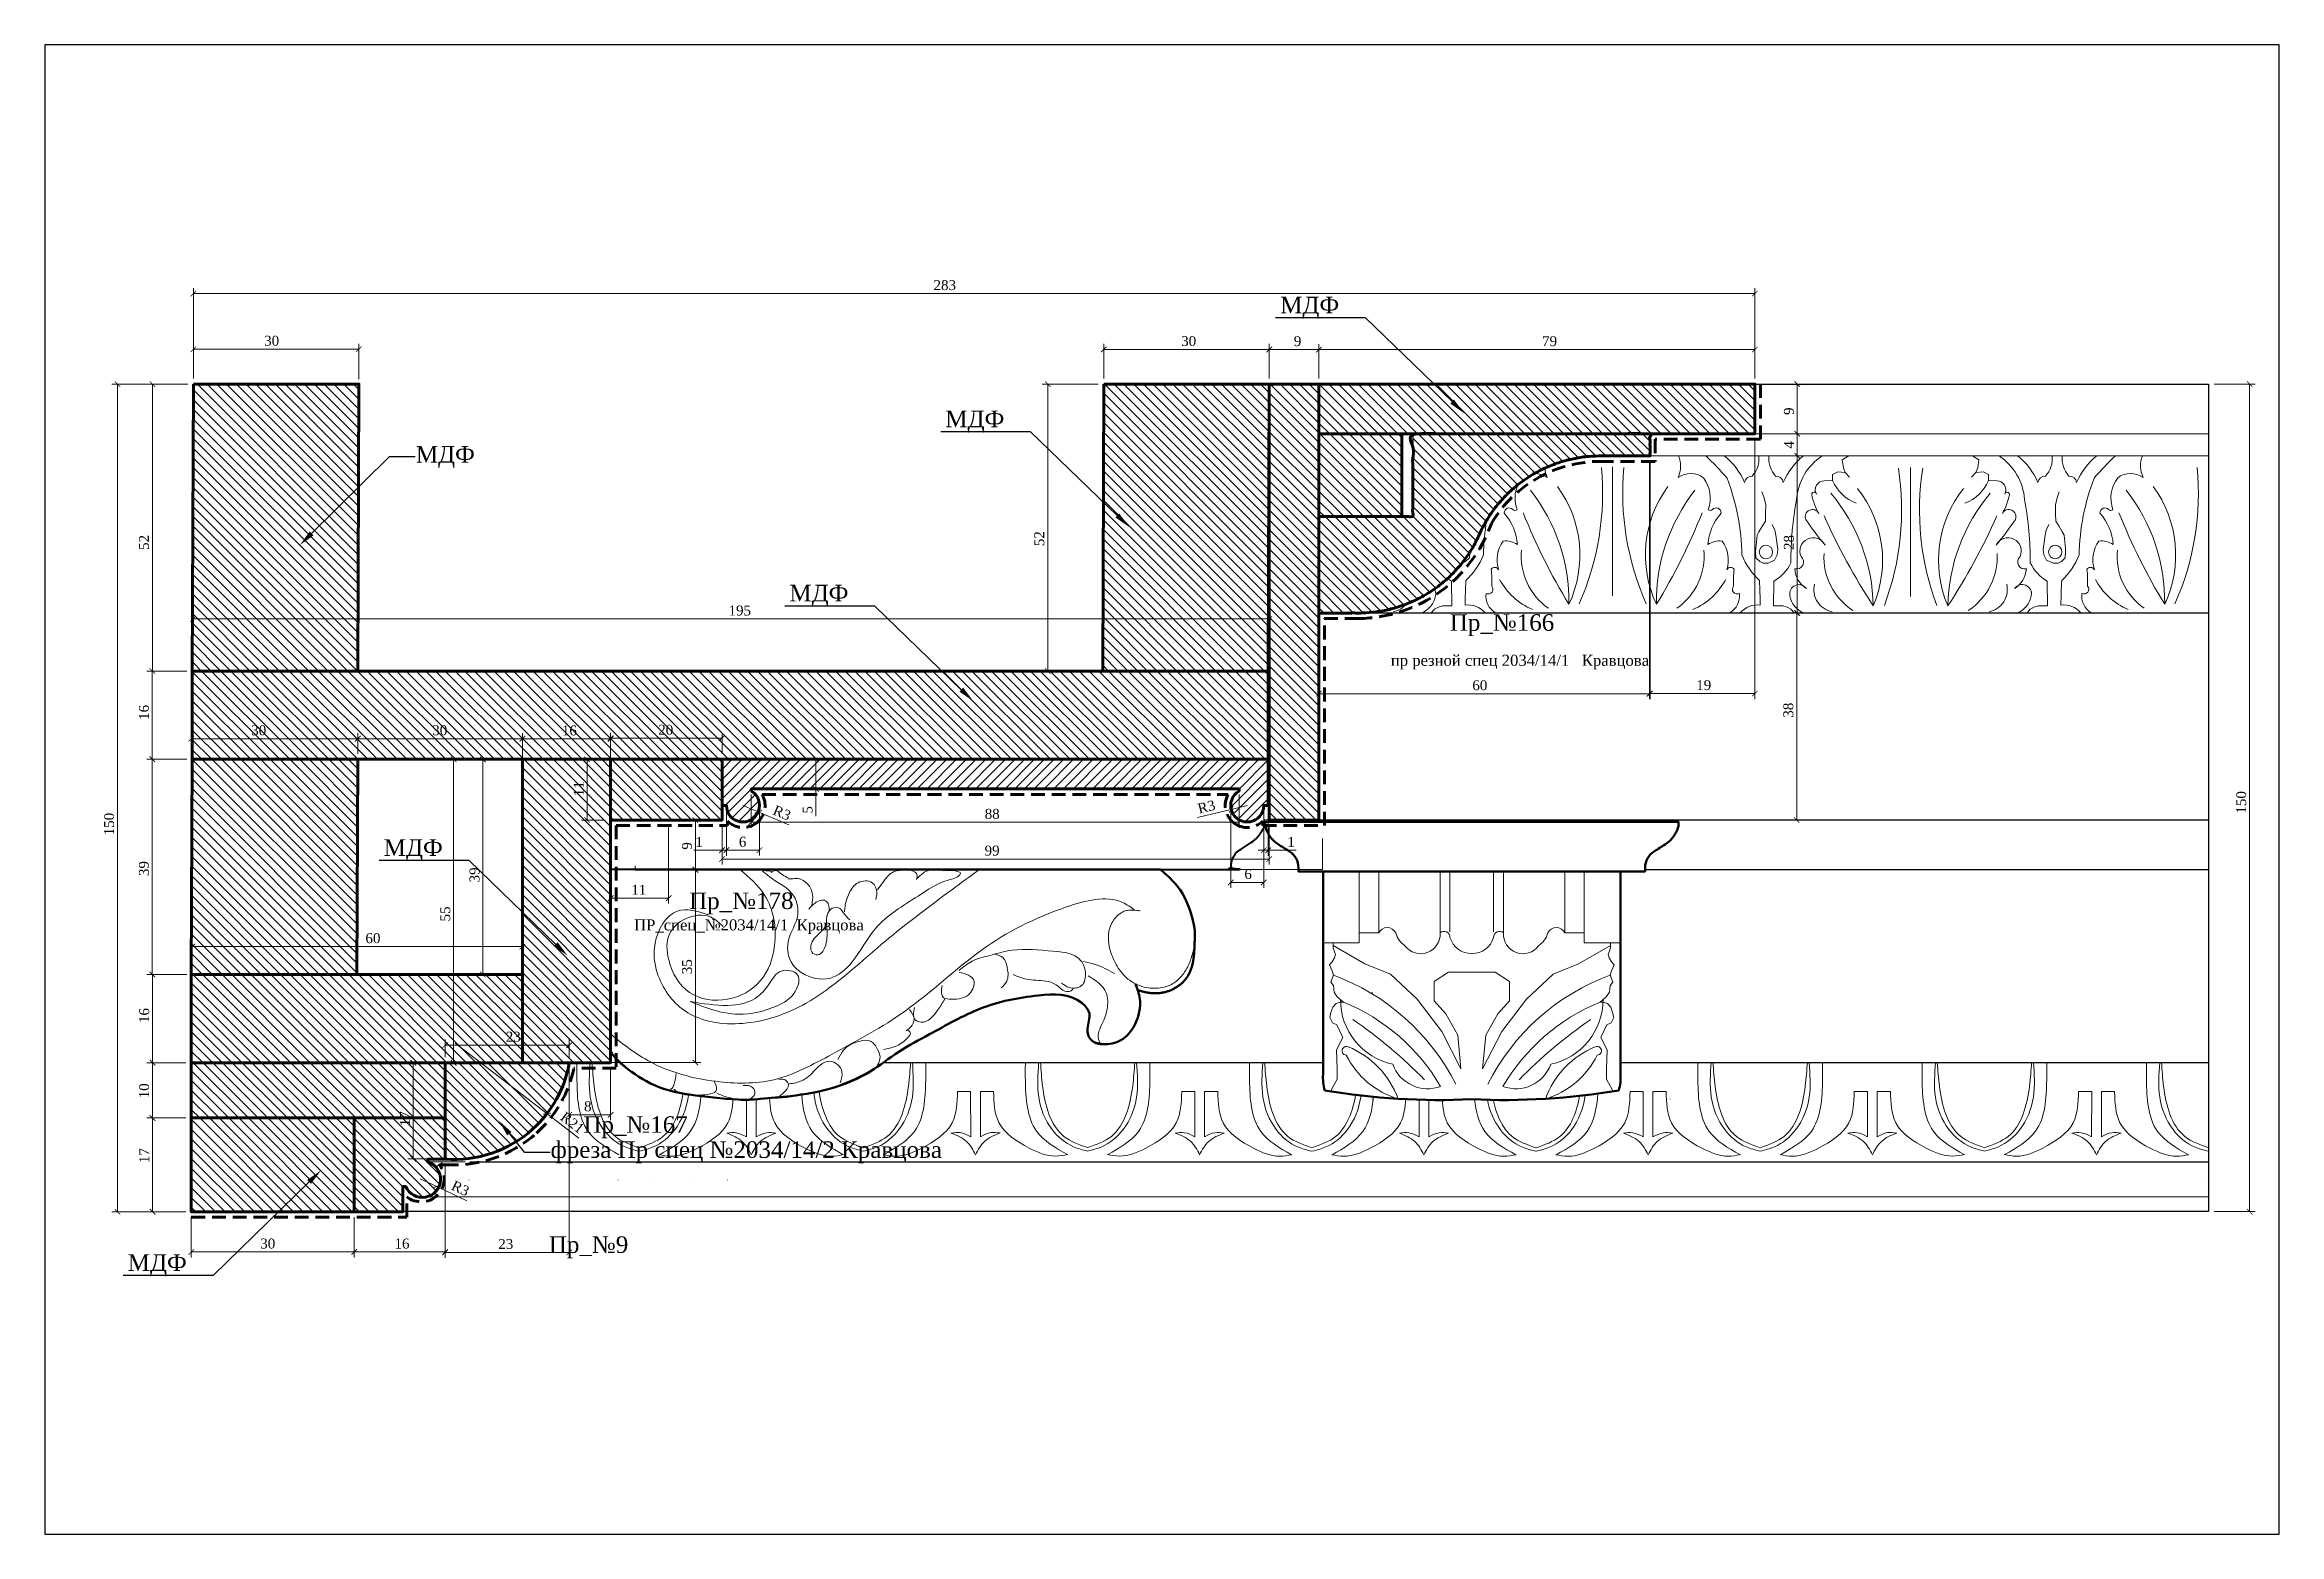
# Model space of a CAD drawing. Header units: millimetres. Extents: x 308831 to 309236, y -98733 to -98463.
import ezdxf
from ezdxf import colors
from ezdxf.entities.mleader import LeaderData, LeaderLine
from ezdxf.math import Vec2, Vec3

# ---------------------------------------------------------------- set-up
doc = ezdxf.new("R2010")
doc.units = ezdxf.units.MM
doc.header["$MEASUREMENT"] = 0
doc.linetypes.add('HIDDEN', pattern=[0.375, 0.25, -0.125])
doc.layers.add('Outside panel', color=7, linetype='Continuous', lineweight=18, true_color=0x7f5e57)
doc.layers.add('линия 15', color=7, linetype='Continuous', lineweight=15)
doc.layers.add('линия 50', color=1, linetype='Continuous', lineweight=140)
doc.layers.add('размеры в модели', color=7, linetype='Continuous')
doc.styles.add('ELECT', font='times.ttf')
doc.styles.get("Standard").update_dxf_attribs({"font": 'times.ttf'})
doc.dimstyles.new('M_1', dxfattribs={"dimtxt": 1.8, "dimasz": 1, "dimexe": 1, "dimexo": 1, "dimgap": 0.6, "dimtad": 1, "dimdec": 0, "dimdsep": 46, "dimtxsty": 'Standard', "dimblk": 'ARCHTICK', "dimcen": -5, "dimclrd": 7, "dimclre": 7, "dimclrt": 7, "dimadec": 0, "dimazin": 0, "dimtfac": 1, "dimtdec": 0, "dimtmove": 0, "dimatfit": 3, "dimfxl": 1, "dimtolj": 1, "dimtzin": 0, "dimlwd": 5, "dimlwe": 5, "dimarcsym": 0})
pattern_1 = [(135, (-343.907, -7462.3926), (-0.8838834765, -0.8838834765), [])]

msp = doc.modelspace()

# ---------------------------------------------------------------- texts
at = {"color": 5, "ltscale": 1000, "style": 'ELECT'}
for s, p in [('Пр_№166', (309086.08, -98569.41)), ('Пр_№178', (308948.21, -98619.85)), ('Пр_№167', (308929.04, -98660.41)), ('Пр_№9', (308922.79, -98682.17))]:
    msp.add_text(s, height=3, dxfattribs=at).set_placement(p)
at = {"color": 7, "ltscale": 1000, "style": 'ELECT'}
for s, p in [('пр резной спец 2034/14/1   Кравцова', (309075.39, -98575.76)), ('ПР_спец_№2034/14/1  Кравцова', (308938.24, -98623.72))]:
    msp.add_text(s, height=2, dxfattribs=at).set_placement(p)

# ---------------------------------------------------------------- blocks, each defined once
blk = doc.blocks.new('_ArchTick')
at = {"color": 0, "linetype": 'ByBlock', "const_width": 0.15}
blk.add_lwpolyline([(-0.5, -0.5), (0.5, 0.5)], dxfattribs=at)
blk = doc.blocks.new('*D52')
at = {"layer": 'Defpoints', "color": 0, "ltscale": 1000, "transparency": 16777216}
for p in [(308899.49, -98668.73), (308902.47, -98670.13)]:
    blk.add_point(p, dxfattribs=at)
at = {"layer": 'линия 15', "color": 7, "lineweight": 5, "ltscale": 1000, "transparency": 16777216}
for p in [(308899.49, -98668.73), (308907.93, -98672.71)]:
    blk.add_line(p, (308902.47, -98670.13), dxfattribs=at)
at = {"layer": 'линия 15', "color": 7, "lineweight": 5, "ltscale": 1000, "transparency": 16777216, "rotation": 154.7615443973177}
blk.add_blockref('_ArchTick', (308902.47, -98670.13), dxfattribs=at)
at = {"layer": 'линия 15', "color": 7, "ltscale": 1000, "transparency": 16777216, "insert": (308906.76, -98670.48), "char_height": 1.8, "attachment_point": 5, "rotation": 334.7615}
blk.add_mtext('\\A1;R3', dxfattribs=at)
blk = doc.blocks.new('*D51')
at = {"layer": 'Defpoints', "color": 0, "ltscale": 1000, "transparency": 16777216}
for p in [(308857.99, -98588.97), (308888.17, -98592.71), (308857.99, -98631.71)]:
    blk.add_point(p, dxfattribs=at)
at = {"layer": 'линия 15', "color": 7, "lineweight": 5, "ltscale": 1000, "transparency": 16777216}
for p, q in [((308857.99, -98630.71), (308857.99, -98587.97)), ((308888.17, -98588.97), (308857.99, -98588.97)), ((308888.17, -98591.71), (308888.17, -98587.97))]:
    blk.add_line(p, q, dxfattribs=at)
at = {"layer": 'линия 15', "color": 7, "lineweight": 5, "ltscale": 1000, "transparency": 16777216, "rotation": 180}
blk.add_blockref('_ArchTick', (308857.99, -98588.97), dxfattribs=at)
at = {"layer": 'линия 15', "color": 7, "lineweight": 5, "ltscale": 1000, "transparency": 16777216}
blk.add_blockref('_ArchTick', (308888.17, -98588.97), dxfattribs=at)
at = {"layer": 'линия 15', "color": 7, "ltscale": 1000, "transparency": 16777216, "insert": (308870.2, -98587.46), "char_height": 1.8, "attachment_point": 5}
blk.add_mtext('\\A1;30', dxfattribs=at)
blk = doc.blocks.new('*D50')
at = {"layer": 'Defpoints', "color": 0, "ltscale": 1000, "transparency": 16777216}
for p in [(308905.78, -98644.14), (308922.45, -98656.93)]:
    blk.add_point(p, dxfattribs=at)
at = {"layer": 'размеры в модели', "color": 7, "lineweight": 5, "ltscale": 1000, "transparency": 16777216}
for p in [(308905.78, -98644.14), (308928.21, -98661.36)]:
    blk.add_line(p, (308922.45, -98656.93), dxfattribs=at)
at = {"layer": 'размеры в модели', "color": 7, "lineweight": 5, "ltscale": 1000, "transparency": 16777216, "rotation": 142.4886510555608}
blk.add_blockref('_ArchTick', (308922.45, -98656.93), dxfattribs=at)
at = {"layer": 'размеры в модели', "color": 7, "ltscale": 1000, "transparency": 16777216, "insert": (308927.04, -98658.56), "char_height": 1.8, "attachment_point": 5, "rotation": 322.4887}
blk.add_mtext('\\A1;R21', dxfattribs=at)
blk = doc.blocks.new('*D49')
at = {"layer": 'Defpoints', "color": 0, "ltscale": 1000, "transparency": 16777216}
for p in [(308926.49, -98644.52), (308903.99, -98647.71), (308926.49, -98647.71)]:
    blk.add_point(p, dxfattribs=at)
at = {"layer": 'размеры в модели', "color": 7, "lineweight": 5, "ltscale": 1000, "transparency": 16777216}
for p, q in [((308903.99, -98646.71), (308903.99, -98643.52)), ((308903.99, -98644.52), (308926.49, -98644.52)), ((308926.49, -98646.71), (308926.49, -98643.52))]:
    blk.add_line(p, q, dxfattribs=at)
at = {"layer": 'размеры в модели', "color": 7, "lineweight": 5, "ltscale": 1000, "transparency": 16777216, "rotation": 180}
blk.add_blockref('_ArchTick', (308903.99, -98644.52), dxfattribs=at)
at = {"layer": 'размеры в модели', "color": 7, "lineweight": 5, "ltscale": 1000, "transparency": 16777216}
blk.add_blockref('_ArchTick', (308926.49, -98644.52), dxfattribs=at)
at = {"layer": 'размеры в модели', "color": 7, "ltscale": 1000, "transparency": 16777216, "insert": (308916.34, -98643), "char_height": 1.8, "attachment_point": 5}
blk.add_mtext('\\A1;23', dxfattribs=at)
blk = doc.blocks.new('*D48')
at = {"layer": 'Defpoints', "color": 0, "ltscale": 1000, "transparency": 16777216}
for p in [(308898.21, -98647.71), (308903.99, -98647.71), (308903.99, -98665.14)]:
    blk.add_point(p, dxfattribs=at)
at = {"layer": 'размеры в модели', "color": 7, "lineweight": 5, "ltscale": 1000, "transparency": 16777216}
for p, q in [((308902.99, -98647.71), (308897.21, -98647.71)), ((308898.21, -98665.14), (308898.21, -98647.71)), ((308902.99, -98665.14), (308897.21, -98665.14))]:
    blk.add_line(p, q, dxfattribs=at)
for p, rotation in [((308898.21, -98647.71), 90), ((308898.21, -98665.14), 270)]:
    blk.add_blockref('_ArchTick', p, dxfattribs=dict(at, rotation=rotation))
at = {"layer": 'размеры в модели', "color": 7, "ltscale": 1000, "transparency": 16777216, "insert": (308896.7, -98657.85), "char_height": 1.8, "attachment_point": 5, "rotation": 90}
blk.add_mtext('\\A1;17', dxfattribs=at)
blk = doc.blocks.new('*D47')
at = {"layer": 'Defpoints', "color": 0, "ltscale": 1000, "transparency": 16777216}
for p in [(309049.37, -98601.07), (309046.46, -98601.78)]:
    blk.add_point(p, dxfattribs=at)
at = {"layer": 'линия 15', "color": 7, "lineweight": 5, "ltscale": 1000, "transparency": 16777216}
for p in [(309049.37, -98601.07), (309040.37, -98603.27)]:
    blk.add_line(p, (309046.46, -98601.78), dxfattribs=at)
at = {"layer": 'линия 15', "color": 7, "lineweight": 5, "ltscale": 1000, "transparency": 16777216, "rotation": 13.74175105133625}
blk.add_blockref('_ArchTick', (309046.46, -98601.78), dxfattribs=at)
at = {"layer": 'линия 15', "color": 7, "ltscale": 1000, "transparency": 16777216, "insert": (309041.97, -98601.32), "char_height": 1.8, "attachment_point": 5, "rotation": 13.7418}
blk.add_mtext('\\A1;R3', dxfattribs=at)
blk = doc.blocks.new('*D46')
at = {"layer": 'Defpoints', "color": 0, "ltscale": 1000, "transparency": 16777216}
for p in [(308957.97, -98601.07), (308960.74, -98602.24)]:
    blk.add_point(p, dxfattribs=at)
at = {"layer": 'линия 15', "color": 7, "lineweight": 5, "ltscale": 1000, "transparency": 16777216}
for p in [(308957.97, -98601.07), (308966.29, -98604.6)]:
    blk.add_line(p, (308960.74, -98602.24), dxfattribs=at)
at = {"layer": 'линия 15', "color": 7, "lineweight": 5, "ltscale": 1000, "transparency": 16777216, "rotation": 156.9742246675328}
blk.add_blockref('_ArchTick', (308960.74, -98602.24), dxfattribs=at)
at = {"layer": 'линия 15', "color": 7, "ltscale": 1000, "transparency": 16777216, "insert": (308965.03, -98602.42), "char_height": 1.8, "attachment_point": 5, "rotation": 336.9742}
blk.add_mtext('\\A1;R3', dxfattribs=at)
blk = doc.blocks.new('*D45')
at = {"layer": 'Defpoints', "color": 0, "ltscale": 1000, "transparency": 16777216}
for p in [(309141.36, -98508.29), (308858.36, -98524.71), (309141.36, -98524.71)]:
    blk.add_point(p, dxfattribs=at)
at = {"layer": 'размеры в модели', "color": 7, "lineweight": 5, "ltscale": 1000, "transparency": 16777216}
for p, q in [((308858.36, -98523.71), (308858.36, -98507.29)), ((309141.36, -98523.71), (309141.36, -98507.29)), ((308858.36, -98508.29), (309141.36, -98508.29))]:
    blk.add_line(p, q, dxfattribs=at)
at = {"layer": 'размеры в модели', "color": 7, "lineweight": 5, "ltscale": 1000, "transparency": 16777216, "rotation": 180}
blk.add_blockref('_ArchTick', (308858.36, -98508.29), dxfattribs=at)
at = {"layer": 'размеры в модели', "color": 7, "lineweight": 5, "ltscale": 1000, "transparency": 16777216}
blk.add_blockref('_ArchTick', (309141.36, -98508.29), dxfattribs=at)
at = {"layer": 'размеры в модели', "color": 7, "ltscale": 1000, "transparency": 16777216, "insert": (308994.54, -98506.77), "char_height": 1.8, "attachment_point": 5}
blk.add_mtext('\\A1;283', dxfattribs=at)
blk = doc.blocks.new('*D44')
at = {"color": 7, "lineweight": 5, "ltscale": 1000, "transparency": 16777216}
for p, q in [((309224.58, -98524.69), (309232.04, -98524.69)), ((309231.04, -98524.69), (309231.04, -98674.7)), ((309224.58, -98674.7), (309232.04, -98674.7))]:
    blk.add_line(p, q, dxfattribs=at)
at = {"layer": 'Defpoints', "color": 0, "ltscale": 1000, "transparency": 16777216}
for p in [(309223.58, -98524.69), (309223.58, -98674.7), (309231.04, -98674.7)]:
    blk.add_point(p, dxfattribs=at)
at = {"color": 7, "lineweight": 5, "ltscale": 1000, "transparency": 16777216}
for p, rotation in [((309231.04, -98524.69), 90), ((309231.04, -98674.7), 270)]:
    blk.add_blockref('_ArchTick', p, dxfattribs=dict(at, rotation=rotation))
at = {"color": 7, "ltscale": 1000, "transparency": 16777216, "insert": (309229.52, -98600.51), "char_height": 1.8, "attachment_point": 5, "rotation": 90}
blk.add_mtext('\\A1;150', dxfattribs=at)
blk = doc.blocks.new('*D43')
at = {"layer": 'Defpoints', "color": 0, "ltscale": 1000, "transparency": 16777216}
for p in [(308917.99, -98592.71), (308910.83, -98631.71), (308917.99, -98631.71)]:
    blk.add_point(p, dxfattribs=at)
at = {"layer": 'размеры в модели', "color": 7, "lineweight": 5, "ltscale": 1000, "transparency": 16777216}
for p, q in [((308916.99, -98592.71), (308909.83, -98592.71)), ((308910.83, -98592.71), (308910.83, -98631.71)), ((308916.99, -98631.71), (308909.83, -98631.71))]:
    blk.add_line(p, q, dxfattribs=at)
for p, rotation in [((308910.83, -98592.71), 90), ((308910.83, -98631.71), 270)]:
    blk.add_blockref('_ArchTick', p, dxfattribs=dict(at, rotation=rotation))
at = {"layer": 'размеры в модели', "color": 7, "ltscale": 1000, "transparency": 16777216, "insert": (308909.32, -98613.67), "char_height": 1.8, "attachment_point": 5, "rotation": 90}
blk.add_mtext('\\A1;39', dxfattribs=at)
blk = doc.blocks.new('*D42')
at = {"layer": 'Defpoints', "color": 0, "ltscale": 1000, "transparency": 16777216}
for p in [(308917.99, -98588.97), (308888.17, -98592.71), (308917.99, -98592.71)]:
    blk.add_point(p, dxfattribs=at)
at = {"layer": 'размеры в модели', "color": 7, "lineweight": 5, "ltscale": 1000, "transparency": 16777216}
for p, q in [((308888.17, -98591.71), (308888.17, -98587.97)), ((308888.17, -98588.97), (308917.99, -98588.97)), ((308917.99, -98591.71), (308917.99, -98587.97))]:
    blk.add_line(p, q, dxfattribs=at)
at = {"layer": 'размеры в модели', "color": 7, "lineweight": 5, "ltscale": 1000, "transparency": 16777216, "rotation": 180}
blk.add_blockref('_ArchTick', (308888.17, -98588.97), dxfattribs=at)
at = {"layer": 'размеры в модели', "color": 7, "lineweight": 5, "ltscale": 1000, "transparency": 16777216}
blk.add_blockref('_ArchTick', (308917.99, -98588.97), dxfattribs=at)
at = {"layer": 'размеры в модели', "color": 7, "ltscale": 1000, "transparency": 16777216, "insert": (308903.02, -98587.46), "char_height": 1.8, "attachment_point": 5}
blk.add_mtext('\\A1;30', dxfattribs=at)
blk = doc.blocks.new('*D41')
at = {"layer": 'Defpoints', "color": 0, "ltscale": 1000, "transparency": 16777216}
for p in [(308858.36, -98524.71), (308844.61, -98674.72), (308857.99, -98674.72)]:
    blk.add_point(p, dxfattribs=at)
at = {"layer": 'размеры в модели', "color": 7, "lineweight": 5, "ltscale": 1000, "transparency": 16777216}
for p, q in [((308857.36, -98524.71), (308843.61, -98524.71)), ((308844.61, -98524.71), (308844.61, -98674.72)), ((308856.99, -98674.72), (308843.61, -98674.72))]:
    blk.add_line(p, q, dxfattribs=at)
for p, rotation in [((308844.61, -98524.71), 90), ((308844.61, -98674.72), 270)]:
    blk.add_blockref('_ArchTick', p, dxfattribs=dict(at, rotation=rotation))
at = {"layer": 'размеры в модели', "color": 7, "ltscale": 1000, "transparency": 16777216, "insert": (308843.09, -98604.45), "char_height": 1.8, "attachment_point": 5, "rotation": 90}
blk.add_mtext('\\A1;150', dxfattribs=at)
blk = doc.blocks.new('*D40')
at = {"layer": 'Defpoints', "color": 0, "ltscale": 1000, "transparency": 16777216}
for p in [(309122.36, -98537.7), (309062.36, -98566.18), (309122.36, -98580.82)]:
    blk.add_point(p, dxfattribs=at)
at = {"layer": 'размеры в модели', "color": 7, "lineweight": 5, "ltscale": 1000, "transparency": 16777216}
for p, q in [((309122.36, -98538.7), (309122.36, -98581.82)), ((309062.36, -98567.18), (309062.36, -98581.82)), ((309062.36, -98580.82), (309122.36, -98580.82))]:
    blk.add_line(p, q, dxfattribs=at)
at = {"layer": 'размеры в модели', "color": 7, "lineweight": 5, "ltscale": 1000, "transparency": 16777216, "rotation": 180}
blk.add_blockref('_ArchTick', (309062.36, -98580.82), dxfattribs=at)
at = {"layer": 'размеры в модели', "color": 7, "lineweight": 5, "ltscale": 1000, "transparency": 16777216}
blk.add_blockref('_ArchTick', (309122.36, -98580.82), dxfattribs=at)
at = {"layer": 'размеры в модели', "color": 7, "ltscale": 1000, "transparency": 16777216, "insert": (309091.52, -98579.3), "char_height": 1.8, "attachment_point": 5}
blk.add_mtext('\\A1;60', dxfattribs=at)
blk = doc.blocks.new('*D39')
at = {"layer": 'Defpoints', "color": 0, "ltscale": 1000, "transparency": 16777216}
for p in [(309141.36, -98533.71), (309122.25, -98537.71), (309141.36, -98580.79)]:
    blk.add_point(p, dxfattribs=at)
at = {"layer": 'размеры в модели', "color": 7, "lineweight": 5, "ltscale": 1000, "transparency": 16777216}
for p, q in [((309141.36, -98534.71), (309141.36, -98581.79)), ((309122.25, -98538.71), (309122.25, -98581.79)), ((309122.25, -98580.79), (309141.36, -98580.79))]:
    blk.add_line(p, q, dxfattribs=at)
at = {"layer": 'размеры в модели', "color": 7, "lineweight": 5, "ltscale": 1000, "transparency": 16777216, "rotation": 180}
blk.add_blockref('_ArchTick', (309122.25, -98580.79), dxfattribs=at)
at = {"layer": 'размеры в модели', "color": 7, "lineweight": 5, "ltscale": 1000, "transparency": 16777216}
blk.add_blockref('_ArchTick', (309141.36, -98580.79), dxfattribs=at)
at = {"layer": 'размеры в модели', "color": 7, "ltscale": 1000, "transparency": 16777216, "insert": (309132.09, -98579.27), "char_height": 1.8, "attachment_point": 5}
blk.add_mtext('\\A1;19', dxfattribs=at)
blk = doc.blocks.new('*D38')
at = {"layer": 'Defpoints', "color": 0, "ltscale": 1000, "transparency": 16777216}
for p in [(309062.37, -98566.19), (309148.95, -98566.19), (309062.36, -98603.71)]:
    blk.add_point(p, dxfattribs=at)
at = {"layer": 'размеры в модели', "color": 7, "lineweight": 5, "ltscale": 1000, "transparency": 16777216}
for p, q in [((309063.37, -98566.19), (309149.95, -98566.19)), ((309148.95, -98603.71), (309148.95, -98566.19)), ((309063.36, -98603.71), (309149.95, -98603.71))]:
    blk.add_line(p, q, dxfattribs=at)
for p, rotation in [((309148.95, -98566.19), 90), ((309148.95, -98603.71), 270)]:
    blk.add_blockref('_ArchTick', p, dxfattribs=dict(at, rotation=rotation))
at = {"layer": 'размеры в модели', "color": 7, "ltscale": 1000, "transparency": 16777216, "insert": (309147.44, -98583.8), "char_height": 1.8, "attachment_point": 5, "rotation": 90}
blk.add_mtext('\\A1;38', dxfattribs=at)
blk = doc.blocks.new('*D37')
at = {"layer": 'Defpoints', "color": 0, "ltscale": 1000, "transparency": 16777216}
for p in [(309122.36, -98537.7), (309149.05, -98537.7), (309062.36, -98566.18)]:
    blk.add_point(p, dxfattribs=at)
at = {"layer": 'размеры в модели', "color": 7, "lineweight": 5, "ltscale": 1000, "transparency": 16777216}
for p, q in [((309123.36, -98537.7), (309150.05, -98537.7)), ((309149.05, -98566.18), (309149.05, -98537.7)), ((309063.36, -98566.18), (309150.05, -98566.18))]:
    blk.add_line(p, q, dxfattribs=at)
for p, rotation in [((309149.05, -98537.7), 90), ((309149.05, -98566.18), 270)]:
    blk.add_blockref('_ArchTick', p, dxfattribs=dict(at, rotation=rotation))
at = {"layer": 'размеры в модели', "color": 7, "ltscale": 1000, "transparency": 16777216, "insert": (309147.54, -98553.41), "char_height": 1.8, "attachment_point": 5, "rotation": 90}
blk.add_mtext('\\A1;28', dxfattribs=at)
blk = doc.blocks.new('*D36')
at = {"layer": 'Defpoints', "color": 0, "ltscale": 1000, "transparency": 16777216}
for p in [(309122.42, -98533.71), (309149.05, -98533.71), (309122.36, -98537.7)]:
    blk.add_point(p, dxfattribs=at)
at = {"layer": 'размеры в модели', "color": 7, "lineweight": 5, "ltscale": 1000, "transparency": 16777216}
for p, q in [((309123.42, -98533.71), (309150.05, -98533.71)), ((309149.05, -98537.7), (309149.05, -98533.71)), ((309123.36, -98537.7), (309150.05, -98537.7))]:
    blk.add_line(p, q, dxfattribs=at)
for p, rotation in [((309149.05, -98533.71), 90), ((309149.05, -98537.7), 270)]:
    blk.add_blockref('_ArchTick', p, dxfattribs=dict(at, rotation=rotation))
at = {"layer": 'размеры в модели', "color": 7, "ltscale": 1000, "transparency": 16777216, "insert": (309147.55, -98535.71), "char_height": 1.8, "attachment_point": 5, "rotation": 90}
blk.add_mtext('\\A1;4', dxfattribs=at)
blk = doc.blocks.new('rgfergergeg')
at = {"color": 7, "lineweight": 5}
for points in [[(309862.67, -91076.28), (309862.67, -91099.68)], [(309916.66, -91074.3), (309905.47, -91074.3), (309904.29, -91075.03), (309904.29, -91075.03), (309904.48, -91076.45), (309904.81, -91077.32), (309904.81, -91077.32), (309905.62, -91078.17), (309904.81, -91077.32), (309903.46, -91077.18), (309903.46, -91077.18), (309903.46, -91077.18), (309902.52, -91077.67), (309902.54, -91078.78), (309902.54, -91078.78), (309901.04, -91078.81), (309901.04, -91078.81), (309901.04, -91078.81), (309901.04, -91078.81), (309901.04, -91078.81), (309901.04, -91078.81)], [(309916.66, -91074.3), (309927.86, -91074.3), (309929.03, -91075.03), (309929.03, -91075.03), (309928.85, -91076.45), (309928.52, -91077.32), (309928.52, -91077.32), (309927.71, -91078.17), (309928.52, -91077.32), (309929.87, -91077.18), (309929.87, -91077.18), (309929.87, -91077.18), (309930.8, -91077.67), (309930.78, -91078.78), (309930.78, -91078.78), (309932.29, -91078.81), (309932.29, -91078.81), (309932.29, -91078.81), (309932.29, -91078.81), (309932.29, -91078.81), (309932.29, -91078.81)], [(309916.66, -91076.4), (309916.66, -91099.8)], [(309916.66, -91076.4), (309916.66, -91099.8)], [(309970.66, -91076.28), (309970.66, -91099.68)], [(309892.07, -91087.75), (309892.25, -91088.7), (309892.25, -91088.7), (309892.63, -91091.26), (309892.49, -91092.22), (309892, -91093.23), (309892, -91093.23), (309890.83, -91093.76), (309889.94, -91093.72), (309889.32, -91093.45), (309888.63, -91092.79), (309888.56, -91091.78), (309888.6, -91091.06), (309888.84, -91088.7), (309889.16, -91088.08), (309889.81, -91086.95), (309890.36, -91086.16), (309890.39, -91084.81), (309890.42, -91083.14), (309890.06, -91081.74), (309889.7, -91080.8)], [(309941.26, -91087.75), (309941.08, -91088.7), (309941.08, -91088.7), (309940.69, -91091.26), (309940.84, -91092.22), (309941.33, -91093.23), (309941.33, -91093.23), (309942.5, -91093.76), (309943.39, -91093.72), (309944.01, -91093.45), (309944.7, -91092.79), (309944.77, -91091.78), (309944.73, -91091.06), (309944.49, -91088.7), (309944.16, -91088.08), (309943.51, -91086.95), (309942.97, -91086.16), (309942.94, -91084.81), (309942.91, -91083.14), (309943.27, -91081.74), (309943.62, -91080.8)], [(309892.07, -91087.75), (309891.6, -91086.75), (309891.6, -91086.75)], [(309941.26, -91087.75), (309941.73, -91086.75), (309941.73, -91086.75)], [(309835.38, -91093.72), (309835.41, -91093.72), (309836.03, -91093.45), (309836.71, -91092.79), (309836.79, -91091.78), (309836.79, -91091.75)], [(309833.46, -91097.02), (309833.51, -91101.49), (309831.85, -91101.46), (309831.08, -91101.7), (309830.37, -91102.07), (309830.37, -91102.07), (309829.79, -91102.77)], [(309891.89, -91097.02), (309891.84, -91101.49), (309893.5, -91101.46), (309894.27, -91101.7), (309894.98, -91102.07), (309894.98, -91102.07), (309895.55, -91102.77)], [(309941.44, -91097.02), (309941.49, -91101.49), (309939.83, -91101.46), (309939.06, -91101.7), (309938.35, -91102.07), (309938.35, -91102.07), (309937.77, -91102.77)]]:
    blk.add_lwpolyline(points, dxfattribs=at)
for points in [[(309883.91, -91102.77, 0.295977), (309885.63, -91099.24, -0.85349), (309884.6, -91097.9, -0.04765), (309884.69, -91094.9, 0.604015), (309883.35, -91094.93, 0.234615), (309882.52, -91089.73, 0.176123), (309879.93, -91090.39, -0.161658), (309882.34, -91084.66, 0.687115), (309880.76, -91084.03, -0.423792), (309879.98, -91084.05, 0.25833), (309879.12, -91078.28, 0.330258), (309874.52, -91078.22, 0.212342), (309874.62, -91074.3)], [(309885.79, -91102.77, -0.253877), (309889.42, -91101.34, 0.008285), (309889.28, -91096.9, -0.106985), (309886.11, -91092.26, 0.086812), (309883.4, -91078.35, 0.032271), (309879.54, -91074.3)], [(309882.9, -91074.3, -0.122727), (309886.58, -91079.12, -0.400539), (309887.96, -91077.97, 0.212383), (309889.17, -91074.3, 1.135592)], [(309897.27, -91074.3, 0.122727), (309893.58, -91079.12, 0.400539), (309892.21, -91077.97, -0.212383), (309891, -91074.3, -1.135592)], [(309893.91, -91074.3), (309893.91, -91074.3), (309893.91, -91074.3), (309900.62, -91074.3, 0.231238), (309896.01, -91082.2, 0.048337), (309894.98, -91093.68, -0.152967), (309891.89, -91097.02)], [(309939.42, -91074.3), (309939.42, -91074.3), (309939.42, -91074.3), (309932.71, -91074.3, -0.231238), (309937.32, -91082.2, -0.048337), (309938.35, -91093.68, 0.152967), (309941.44, -91097.02)], [(309936.06, -91074.3, -0.122727), (309939.75, -91079.12, -0.400539), (309941.12, -91077.97, 0.212383), (309942.33, -91074.3, 1.135592)], [(309947.54, -91102.77, 0.253877), (309943.91, -91101.34, -0.008285), (309944.05, -91096.9, 0.106985), (309947.22, -91092.26, -0.086812), (309949.93, -91078.35, -0.032271), (309953.79, -91074.3)], [(309950.43, -91074.3, 0.122727), (309946.75, -91079.12, 0.400539), (309945.37, -91077.97, -0.212383), (309944.16, -91074.3, -1.135592)], [(309949.42, -91102.77, -0.295977), (309947.7, -91099.24, 0.85349), (309948.73, -91097.9, 0.04765), (309948.63, -91094.9, -0.604015), (309949.98, -91094.93, -0.234615), (309950.81, -91089.73, -0.176123), (309953.4, -91090.39, 0.161658), (309950.99, -91084.66, -0.687115), (309952.56, -91084.03, 0.423792), (309953.35, -91084.05, -0.25833), (309954.21, -91078.28, -0.330258), (309958.81, -91078.22, -0.212342), (309958.71, -91074.3)], [(309841.44, -91102.77, -0.295977), (309839.72, -91099.24, 0.85349), (309840.75, -91097.9, 0.04765), (309840.65, -91094.9, -0.604015), (309842, -91094.93, -0.234615), (309842.82, -91089.73, -0.176123), (309845.42, -91090.39, 0.161658), (309843.01, -91084.66, -0.687115), (309844.58, -91084.03, 0.423792), (309845.36, -91084.05, -0.194273), (309845.48, -91079.55, -0.194273)], [(309848.51, -91077.49, -0.161249), (309850.83, -91078.22, -0.09142), (309850.37, -91076.53, -0.09142)], [(309852.66, -91079.86, -0.275567), (309854.74, -91101.2, -1.530656)], [(309860.64, -91076.42, -0.129172), (309856.58, -91101.13, -1.865674)], [(309864.71, -91076.42, 0.129172), (309868.77, -91101.13, 1.865674)], [(309872.69, -91079.86, 0.275567), (309870.61, -91101.2, 1.530656)], [(309901.04, -91078.81, 0.568277), (309899.61, -91081.27, 1.030751), (309898.74, -91081.33, 0.070617), (309900.02, -91084.75, 0.971707), (309897.67, -91085.81, 0.028795), (309901.16, -91090.46, 0.981949), (309896.82, -91092.55, -0.780909), (309895.68, -91094.77, 0.24132), (309897.8, -91098.36, 0.819581), (309894.79, -91099.64, 0.25705), (309897.33, -91102.77, 0.25705)], [(309902.54, -91078.78, 0.209249), (309906.82, -91082.86, 106.953154)], [(309907.06, -91080.21, -0.275567), (309909.91, -91101.47, -1.530656)], [(309911.92, -91101.39, 0.129404), (309914.45, -91076.55, 4.036301)], [(309921.41, -91101.39, -0.129404), (309918.87, -91076.55, -4.036301)], [(309926.27, -91080.21, 0.275567), (309923.42, -91101.47, 1.530656)], [(309930.78, -91078.78, -0.209249), (309926.51, -91082.86, -106.953154)], [(309932.29, -91078.81, -0.568277), (309933.72, -91081.27, -1.030751), (309934.59, -91081.33, -0.070617), (309933.31, -91084.75, -0.971707), (309935.66, -91085.81, -0.028795), (309932.17, -91090.46, -0.981949), (309936.51, -91092.55, 0.780909), (309937.65, -91094.77, -0.24132), (309935.52, -91098.36, -0.819581), (309938.54, -91099.64, -0.25705), (309936, -91102.77, -0.25705)], [(309960.64, -91079.86, -0.275567), (309962.72, -91101.2, -1.530656)], [(309968.62, -91076.42, -0.129172), (309964.56, -91101.13, -1.865674)], [(309854.74, -91101.2, 0.172066), (309847.78, -91080.54, 61.712507)], [(309870.61, -91101.2, -0.172066), (309877.57, -91080.54, -61.712507)], [(309909.91, -91101.47, 0.172066), (309902.21, -91081.06, 61.712507)], [(309923.42, -91101.47, -0.172066), (309931.12, -91081.06, -61.712507)], [(309962.72, -91101.2, 0.172066), (309955.76, -91080.54, 61.712507)], [(309839.56, -91102.77, 0.253877), (309835.93, -91101.34, -0.008285), (309836.07, -91096.9, 0.106985), (309839.24, -91092.26, -0.038327), (309839.84, -91086, -0.038327)], [(309846.46, -91084.61, 0.042062), (309854.74, -91101.2, 2.127951)], [(309878.89, -91084.61, -0.042062), (309870.61, -91101.2, -2.127951)], [(309901.03, -91085.19, 0.042062), (309909.91, -91101.47, 2.127951)], [(309932.3, -91085.19, -0.042062), (309923.42, -91101.47, -2.127951)], [(309954.44, -91084.61, 0.042062), (309962.72, -91101.2, 2.127951)], [(309851.02, -91101.92, -0.269459), (309846.15, -91091.42, 1.170125)], [(309874.33, -91101.92, 0.269459), (309879.19, -91091.42, -1.170125)], [(309906.22, -91102.32, -0.269459), (309900.98, -91092, 1.170125)], [(309927.11, -91102.32, 0.269459), (309932.35, -91092, -1.170125)], [(309959, -91101.92, -0.269459), (309954.14, -91091.42, 1.170125)], [(309832.73, -91096.55, 0.028586), (309833.46, -91097.02)], [(309830.36, -91098.44, -0.187952), (309830.56, -91099.64, -0.25705), (309828.01, -91102.77)], [(309842.18, -91096.68, 0.174438), (309848.12, -91102.14, 0.192267)], [(309883.17, -91096.68, -0.174438), (309877.23, -91102.14, -0.192267)], [(309902.45, -91102.56, -0.425605), (309899.24, -91097.55, -7.869159)], [(309930.88, -91102.56, 0.425605), (309934.09, -91097.55, 7.869159)], [(309950.16, -91096.68, 0.174438), (309956.1, -91102.14, 0.192267)], [(309822.9, -91102.56, 0.170646), (309825.25, -91101.17, 0.170646)]]:
    blk.add_lwpolyline(points, format="xyb", dxfattribs=at)
for centre in [(309890.45, -91091.72), (309942.88, -91091.72)]:
    blk.add_circle(centre, 1.22, dxfattribs=at)
blk = doc.blocks.new('*D34')
at = {"layer": 'Defpoints', "color": 0, "ltscale": 1000, "transparency": 16777216}
for p in [(309141.36, -98524.71), (309141.36, -98533.71), (309149.06, -98533.71)]:
    blk.add_point(p, dxfattribs=at)
at = {"layer": 'размеры в модели', "color": 7, "lineweight": 5, "ltscale": 1000, "transparency": 16777216}
for p, q in [((309142.36, -98524.71), (309150.06, -98524.71)), ((309149.06, -98524.71), (309149.06, -98533.71)), ((309142.36, -98533.71), (309150.06, -98533.71))]:
    blk.add_line(p, q, dxfattribs=at)
for p, rotation in [((309149.06, -98524.71), 90), ((309149.06, -98533.71), 270)]:
    blk.add_blockref('_ArchTick', p, dxfattribs=dict(at, rotation=rotation))
at = {"layer": 'размеры в модели', "color": 7, "ltscale": 1000, "transparency": 16777216, "insert": (309147.54, -98529.62), "char_height": 1.8, "attachment_point": 5, "rotation": 90}
blk.add_mtext('\\A1;9', dxfattribs=at)
blk = doc.blocks.new('*D33')
at = {"layer": 'Defpoints', "color": 0, "ltscale": 1000, "transparency": 16777216}
for p in [(309141.36, -98518.44), (309062.36, -98524.71), (309141.36, -98524.71)]:
    blk.add_point(p, dxfattribs=at)
at = {"layer": 'размеры в модели', "color": 7, "lineweight": 5, "ltscale": 1000, "transparency": 16777216}
for p, q in [((309062.36, -98523.71), (309062.36, -98517.44)), ((309062.36, -98518.44), (309141.36, -98518.44)), ((309141.36, -98523.71), (309141.36, -98517.44))]:
    blk.add_line(p, q, dxfattribs=at)
at = {"layer": 'размеры в модели', "color": 7, "lineweight": 5, "ltscale": 1000, "transparency": 16777216, "rotation": 180}
blk.add_blockref('_ArchTick', (309062.36, -98518.44), dxfattribs=at)
at = {"layer": 'размеры в модели', "color": 7, "lineweight": 5, "ltscale": 1000, "transparency": 16777216}
blk.add_blockref('_ArchTick', (309141.36, -98518.44), dxfattribs=at)
at = {"layer": 'размеры в модели', "color": 7, "ltscale": 1000, "transparency": 16777216, "insert": (309104.16, -98516.93), "char_height": 1.8, "attachment_point": 5}
blk.add_mtext('\\A1;79', dxfattribs=at)
blk = doc.blocks.new('*D32')
at = {"layer": 'Defpoints', "color": 0, "ltscale": 1000, "transparency": 16777216}
for p in [(309062.36, -98518.44), (309053.36, -98524.71), (309062.36, -98524.71)]:
    blk.add_point(p, dxfattribs=at)
at = {"layer": 'размеры в модели', "color": 7, "lineweight": 5, "ltscale": 1000, "transparency": 16777216}
for p, q in [((309053.36, -98523.71), (309053.36, -98517.44)), ((309053.36, -98518.44), (309062.36, -98518.44)), ((309062.36, -98523.71), (309062.36, -98517.44))]:
    blk.add_line(p, q, dxfattribs=at)
at = {"layer": 'размеры в модели', "color": 7, "lineweight": 5, "ltscale": 1000, "transparency": 16777216, "rotation": 180}
blk.add_blockref('_ArchTick', (309053.36, -98518.44), dxfattribs=at)
at = {"layer": 'размеры в модели', "color": 7, "lineweight": 5, "ltscale": 1000, "transparency": 16777216}
blk.add_blockref('_ArchTick', (309062.36, -98518.44), dxfattribs=at)
at = {"layer": 'размеры в модели', "color": 7, "ltscale": 1000, "transparency": 16777216, "insert": (309058.49, -98516.93), "char_height": 1.8, "attachment_point": 5}
blk.add_mtext('\\A1;9', dxfattribs=at)
blk = doc.blocks.new('*D31')
at = {"layer": 'Defpoints', "color": 0, "ltscale": 1000, "transparency": 16777216}
for p in [(309023.36, -98524.71), (309013.21, -98576.71), (309023.17, -98576.71)]:
    blk.add_point(p, dxfattribs=at)
at = {"layer": 'размеры в модели', "color": 7, "lineweight": 5, "ltscale": 1000, "transparency": 16777216}
for p, q in [((309022.36, -98524.71), (309012.21, -98524.71)), ((309013.21, -98524.71), (309013.21, -98576.71)), ((309022.17, -98576.71), (309012.21, -98576.71))]:
    blk.add_line(p, q, dxfattribs=at)
for p, rotation in [((309013.21, -98524.71), 90), ((309013.21, -98576.71), 270)]:
    blk.add_blockref('_ArchTick', p, dxfattribs=dict(at, rotation=rotation))
at = {"layer": 'размеры в модели', "color": 7, "ltscale": 1000, "transparency": 16777216, "insert": (309011.69, -98552.72), "char_height": 1.8, "attachment_point": 5, "rotation": 90}
blk.add_mtext('\\A1;52', dxfattribs=at)
blk = doc.blocks.new('*D30')
at = {"layer": 'Defpoints', "color": 0, "ltscale": 1000, "transparency": 16777216}
for p in [(309053.36, -98518.42), (309023.36, -98524.71), (309053.36, -98524.71)]:
    blk.add_point(p, dxfattribs=at)
at = {"layer": 'размеры в модели', "color": 7, "lineweight": 5, "ltscale": 1000, "transparency": 16777216}
for p, q in [((309023.36, -98523.71), (309023.36, -98517.42)), ((309023.36, -98518.42), (309053.36, -98518.42)), ((309053.36, -98523.71), (309053.36, -98517.42))]:
    blk.add_line(p, q, dxfattribs=at)
at = {"layer": 'размеры в модели', "color": 7, "lineweight": 5, "ltscale": 1000, "transparency": 16777216, "rotation": 180}
blk.add_blockref('_ArchTick', (309023.36, -98518.42), dxfattribs=at)
at = {"layer": 'размеры в модели', "color": 7, "lineweight": 5, "ltscale": 1000, "transparency": 16777216}
blk.add_blockref('_ArchTick', (309053.36, -98518.42), dxfattribs=at)
at = {"layer": 'размеры в модели', "color": 7, "ltscale": 1000, "transparency": 16777216, "insert": (309038.75, -98516.91), "char_height": 1.8, "attachment_point": 5}
blk.add_mtext('\\A1;30', dxfattribs=at)
blk = doc.blocks.new('*D29')
at = {"layer": 'Defpoints', "color": 0, "ltscale": 1000, "transparency": 16777216}
for p in [(309052.37, -98601.07), (309053.17, -98601.07), (309053.17, -98609.18)]:
    blk.add_point(p, dxfattribs=at)
at = {"layer": 'размеры в модели', "color": 7, "lineweight": 5, "ltscale": 1000, "transparency": 16777216}
for p, q in [((309052.37, -98602.07), (309052.37, -98610.18)), ((309053.17, -98602.07), (309053.17, -98610.18)), ((309052.37, -98609.18), (309051.37, -98609.18)), ((309052.37, -98609.18), (309053.17, -98609.18)), ((309053.17, -98609.18), (309058.26, -98609.18))]:
    blk.add_line(p, q, dxfattribs=at)
blk.add_blockref('_ArchTick', (309052.37, -98609.18), dxfattribs=at)
at = {"layer": 'размеры в модели', "color": 7, "lineweight": 5, "ltscale": 1000, "transparency": 16777216, "rotation": 180}
blk.add_blockref('_ArchTick', (309053.17, -98609.18), dxfattribs=at)
at = {"layer": 'размеры в модели', "color": 7, "ltscale": 1000, "transparency": 16777216, "insert": (309057.31, -98607.68), "char_height": 1.8, "attachment_point": 5}
blk.add_mtext('\\A1;1', dxfattribs=at)
blk = doc.blocks.new('*D28')
at = {"layer": 'Defpoints', "color": 0, "ltscale": 1000, "transparency": 16777216}
for p in [(309046.37, -98601.07), (309052.37, -98601.07), (309052.37, -98615.02)]:
    blk.add_point(p, dxfattribs=at)
at = {"layer": 'размеры в модели', "color": 7, "lineweight": 5, "ltscale": 1000, "transparency": 16777216}
for p, q in [((309046.37, -98602.07), (309046.37, -98616.02)), ((309052.37, -98602.07), (309052.37, -98616.02)), ((309046.37, -98615.02), (309052.37, -98615.02))]:
    blk.add_line(p, q, dxfattribs=at)
at = {"layer": 'размеры в модели', "color": 7, "lineweight": 5, "ltscale": 1000, "transparency": 16777216, "rotation": 180}
blk.add_blockref('_ArchTick', (309046.37, -98615.02), dxfattribs=at)
at = {"layer": 'размеры в модели', "color": 7, "lineweight": 5, "ltscale": 1000, "transparency": 16777216}
blk.add_blockref('_ArchTick', (309052.37, -98615.02), dxfattribs=at)
at = {"layer": 'размеры в модели', "color": 7, "ltscale": 1000, "transparency": 16777216, "insert": (309049.53, -98613.5), "char_height": 1.8, "attachment_point": 5}
blk.add_mtext('\\A1;6', dxfattribs=at)
blk = doc.blocks.new('*D27')
at = {"layer": 'Defpoints', "color": 0, "ltscale": 1000, "transparency": 16777216}
for p in [(308959.47, -98598.07), (309047.87, -98598.07), (309047.87, -98604.12)]:
    blk.add_point(p, dxfattribs=at)
at = {"layer": 'размеры в модели', "color": 7, "lineweight": 5, "ltscale": 1000, "transparency": 16777216}
for p, q in [((308959.47, -98599.07), (308959.47, -98605.12)), ((309047.87, -98599.07), (309047.87, -98605.12)), ((308959.47, -98604.12), (309047.87, -98604.12))]:
    blk.add_line(p, q, dxfattribs=at)
at = {"layer": 'размеры в модели', "color": 7, "lineweight": 5, "ltscale": 1000, "transparency": 16777216, "rotation": 180}
blk.add_blockref('_ArchTick', (308959.47, -98604.12), dxfattribs=at)
at = {"layer": 'размеры в модели', "color": 7, "lineweight": 5, "ltscale": 1000, "transparency": 16777216}
blk.add_blockref('_ArchTick', (309047.87, -98604.12), dxfattribs=at)
at = {"layer": 'размеры в модели', "color": 7, "ltscale": 1000, "transparency": 16777216, "insert": (309003.14, -98602.61), "char_height": 1.8, "attachment_point": 5}
blk.add_mtext('\\A1;88', dxfattribs=at)
blk = doc.blocks.new('*D26')
at = {"layer": 'Defpoints', "color": 0, "ltscale": 1000, "transparency": 16777216}
for p in [(308954.97, -98601.07), (308960.97, -98601.07), (308960.97, -98609.17)]:
    blk.add_point(p, dxfattribs=at)
at = {"layer": 'размеры в модели', "color": 7, "lineweight": 5, "ltscale": 1000, "transparency": 16777216}
for p, q in [((308954.97, -98602.07), (308954.97, -98610.17)), ((308960.97, -98602.07), (308960.97, -98610.17)), ((308954.97, -98609.17), (308960.97, -98609.17))]:
    blk.add_line(p, q, dxfattribs=at)
at = {"layer": 'размеры в модели', "color": 7, "lineweight": 5, "ltscale": 1000, "transparency": 16777216, "rotation": 180}
blk.add_blockref('_ArchTick', (308954.97, -98609.17), dxfattribs=at)
at = {"layer": 'размеры в модели', "color": 7, "lineweight": 5, "ltscale": 1000, "transparency": 16777216}
blk.add_blockref('_ArchTick', (308960.97, -98609.17), dxfattribs=at)
at = {"layer": 'размеры в модели', "color": 7, "ltscale": 1000, "transparency": 16777216, "insert": (308957.9, -98607.66), "char_height": 1.8, "attachment_point": 5}
blk.add_mtext('\\A1;6', dxfattribs=at)
blk = doc.blocks.new('*D25')
at = {"layer": 'Defpoints', "color": 0, "ltscale": 1000, "transparency": 16777216}
for p in [(308954.97, -98601.07), (308954.17, -98603.71), (308954.97, -98609.18)]:
    blk.add_point(p, dxfattribs=at)
at = {"layer": 'размеры в модели', "color": 7, "lineweight": 5, "ltscale": 1000, "transparency": 16777216}
for p, q in [((308954.17, -98604.71), (308954.17, -98610.18)), ((308954.97, -98602.07), (308954.97, -98610.18)), ((308954.17, -98609.18), (308949.09, -98609.18)), ((308954.97, -98609.18), (308954.17, -98609.18)), ((308954.97, -98609.18), (308955.97, -98609.18))]:
    blk.add_line(p, q, dxfattribs=at)
blk.add_blockref('_ArchTick', (308954.17, -98609.18), dxfattribs=at)
at = {"layer": 'размеры в модели', "color": 7, "lineweight": 5, "ltscale": 1000, "transparency": 16777216, "rotation": 180}
blk.add_blockref('_ArchTick', (308954.97, -98609.18), dxfattribs=at)
at = {"layer": 'размеры в модели', "color": 7, "ltscale": 1000, "transparency": 16777216, "insert": (308950.04, -98607.68), "char_height": 1.8, "attachment_point": 5}
blk.add_mtext('\\A1;1', dxfattribs=at)
blk = doc.blocks.new('*D24')
at = {"layer": 'Defpoints', "color": 0, "ltscale": 1000, "transparency": 16777216}
for p in [(308959.47, -98592.71), (308971.2, -98592.71), (308959.47, -98598.07)]:
    blk.add_point(p, dxfattribs=at)
at = {"layer": 'размеры в модели', "color": 7, "lineweight": 5, "ltscale": 1000, "transparency": 16777216}
for p, q in [((308960.47, -98592.71), (308972.2, -98592.71)), ((308971.2, -98592.71), (308971.2, -98598.07)), ((308960.47, -98598.07), (308972.2, -98598.07)), ((308971.2, -98598.07), (308971.2, -98602.99))]:
    blk.add_line(p, q, dxfattribs=at)
for p, rotation in [((308971.2, -98592.71), 90), ((308971.2, -98598.07), 270)]:
    blk.add_blockref('_ArchTick', p, dxfattribs=dict(at, rotation=rotation))
at = {"layer": 'размеры в модели', "color": 7, "ltscale": 1000, "transparency": 16777216, "insert": (308969.69, -98601.88), "char_height": 1.8, "attachment_point": 5, "rotation": 90}
blk.add_mtext('\\A1;5', dxfattribs=at)
blk = doc.blocks.new('*D23')
at = {"layer": 'Defpoints', "color": 0, "ltscale": 1000, "transparency": 16777216}
for p in [(308954.17, -98603.71), (309053.36, -98603.7), (309053.36, -98610.78)]:
    blk.add_point(p, dxfattribs=at)
at = {"layer": 'размеры в модели', "color": 7, "lineweight": 5, "ltscale": 1000, "transparency": 16777216}
for p, q in [((308954.17, -98604.71), (308954.17, -98611.78)), ((309053.36, -98604.7), (309053.36, -98611.78)), ((308954.17, -98610.78), (309053.36, -98610.78))]:
    blk.add_line(p, q, dxfattribs=at)
at = {"layer": 'размеры в модели', "color": 7, "lineweight": 5, "ltscale": 1000, "transparency": 16777216, "rotation": 180}
blk.add_blockref('_ArchTick', (308954.17, -98610.78), dxfattribs=at)
at = {"layer": 'размеры в модели', "color": 7, "lineweight": 5, "ltscale": 1000, "transparency": 16777216}
blk.add_blockref('_ArchTick', (309053.36, -98610.78), dxfattribs=at)
at = {"layer": 'размеры в модели', "color": 7, "ltscale": 1000, "transparency": 16777216, "insert": (309003.12, -98609.26), "char_height": 1.8, "attachment_point": 5}
blk.add_mtext('\\A1;99', dxfattribs=at)
blk = doc.blocks.new('*D22')
at = {"layer": 'Defpoints', "color": 0, "ltscale": 1000, "transparency": 16777216}
for p in [(308929.71, -98592.71), (308933.99, -98592.71), (308933.99, -98603.71)]:
    blk.add_point(p, dxfattribs=at)
at = {"layer": 'размеры в модели', "color": 7, "lineweight": 5, "ltscale": 1000, "transparency": 16777216}
for p, q in [((308932.99, -98592.71), (308928.71, -98592.71)), ((308929.71, -98603.71), (308929.71, -98592.71)), ((308932.99, -98603.71), (308928.71, -98603.71))]:
    blk.add_line(p, q, dxfattribs=at)
for p, rotation in [((308929.71, -98592.71), 90), ((308929.71, -98603.71), 270)]:
    blk.add_blockref('_ArchTick', p, dxfattribs=dict(at, rotation=rotation))
at = {"layer": 'размеры в модели', "color": 7, "ltscale": 1000, "transparency": 16777216, "insert": (308928.21, -98598.04), "char_height": 1.8, "attachment_point": 5, "rotation": 90}
blk.add_mtext('\\A1;11', dxfattribs=at)
blk = doc.blocks.new('*D21')
at = {"layer": 'Defpoints', "color": 0, "ltscale": 1000, "transparency": 16777216}
for p in [(308954.17, -98588.88), (308933.99, -98592.71), (308954.17, -98592.71)]:
    blk.add_point(p, dxfattribs=at)
at = {"layer": 'размеры в модели', "color": 7, "lineweight": 5, "ltscale": 1000, "transparency": 16777216}
for p, q in [((308933.99, -98591.71), (308933.99, -98587.88)), ((308933.99, -98588.88), (308954.17, -98588.88)), ((308954.17, -98591.71), (308954.17, -98587.88))]:
    blk.add_line(p, q, dxfattribs=at)
at = {"layer": 'размеры в модели', "color": 7, "lineweight": 5, "ltscale": 1000, "transparency": 16777216, "rotation": 180}
blk.add_blockref('_ArchTick', (308933.99, -98588.88), dxfattribs=at)
at = {"layer": 'размеры в модели', "color": 7, "lineweight": 5, "ltscale": 1000, "transparency": 16777216}
blk.add_blockref('_ArchTick', (308954.17, -98588.88), dxfattribs=at)
at = {"layer": 'размеры в модели', "color": 7, "ltscale": 1000, "transparency": 16777216, "insert": (308943.97, -98587.37), "char_height": 1.8, "attachment_point": 5}
blk.add_mtext('\\A1;20', dxfattribs=at)
blk = doc.blocks.new('*D20')
at = {"layer": 'Defpoints', "color": 0, "ltscale": 1000, "transparency": 16777216}
for p in [(308944.5, -98603.71), (308933.99, -98612.63), (308944.5, -98617.87)]:
    blk.add_point(p, dxfattribs=at)
at = {"layer": 'размеры в модели', "color": 7, "lineweight": 5, "ltscale": 1000, "transparency": 16777216}
for p, q in [((308944.5, -98604.71), (308944.5, -98618.87)), ((308933.99, -98613.63), (308933.99, -98618.87)), ((308933.99, -98617.87), (308944.5, -98617.87))]:
    blk.add_line(p, q, dxfattribs=at)
at = {"layer": 'размеры в модели', "color": 7, "lineweight": 5, "ltscale": 1000, "transparency": 16777216, "rotation": 180}
blk.add_blockref('_ArchTick', (308933.99, -98617.87), dxfattribs=at)
at = {"layer": 'размеры в модели', "color": 7, "lineweight": 5, "ltscale": 1000, "transparency": 16777216}
blk.add_blockref('_ArchTick', (308944.5, -98617.87), dxfattribs=at)
at = {"layer": 'размеры в модели', "color": 7, "ltscale": 1000, "transparency": 16777216, "insert": (308939.08, -98616.37), "char_height": 1.8, "attachment_point": 5}
blk.add_mtext('\\A1;11', dxfattribs=at)
blk = doc.blocks.new('*D19')
at = {"layer": 'Defpoints', "color": 0, "ltscale": 1000, "transparency": 16777216}
for p in [(308944.51, -98603.7), (308949.34, -98603.7), (308934.04, -98612.7)]:
    blk.add_point(p, dxfattribs=at)
at = {"layer": 'размеры в модели', "color": 7, "lineweight": 5, "ltscale": 1000, "transparency": 16777216}
for p, q in [((308945.51, -98603.7), (308950.34, -98603.7)), ((308949.34, -98612.7), (308949.34, -98603.7)), ((308935.04, -98612.7), (308950.34, -98612.7))]:
    blk.add_line(p, q, dxfattribs=at)
for p, rotation in [((308949.34, -98603.7), 90), ((308949.34, -98612.7), 270)]:
    blk.add_blockref('_ArchTick', p, dxfattribs=dict(at, rotation=rotation))
at = {"layer": 'размеры в модели', "color": 7, "ltscale": 1000, "transparency": 16777216, "insert": (308947.82, -98608.41), "char_height": 1.8, "attachment_point": 5, "rotation": 90}
blk.add_mtext('\\A1;9', dxfattribs=at)
blk = doc.blocks.new('*D18')
at = {"layer": 'Defpoints', "color": 0, "ltscale": 1000, "transparency": 16777216}
for p in [(308933.99, -98612.77), (308949.36, -98612.77), (308933.99, -98647.69)]:
    blk.add_point(p, dxfattribs=at)
at = {"layer": 'размеры в модели', "color": 7, "lineweight": 5, "ltscale": 1000, "transparency": 16777216}
for p, q in [((308934.99, -98612.77), (308950.36, -98612.77)), ((308949.36, -98647.69), (308949.36, -98612.77)), ((308934.99, -98647.69), (308950.36, -98647.69))]:
    blk.add_line(p, q, dxfattribs=at)
for p, rotation in [((308949.36, -98612.77), 90), ((308949.36, -98647.69), 270)]:
    blk.add_blockref('_ArchTick', p, dxfattribs=dict(at, rotation=rotation))
at = {"layer": 'размеры в модели', "color": 7, "ltscale": 1000, "transparency": 16777216, "insert": (308947.84, -98630.3), "char_height": 1.8, "attachment_point": 5, "rotation": 90}
blk.add_mtext('\\A1;35', dxfattribs=at)
blk = doc.blocks.new('*D17')
at = {"layer": 'Defpoints', "color": 0, "ltscale": 1000, "transparency": 16777216}
for p in [(308926.49, -98647.71), (308933.99, -98647.69), (308933.99, -98657.14)]:
    blk.add_point(p, dxfattribs=at)
at = {"layer": 'размеры в модели', "color": 7, "lineweight": 5, "ltscale": 1000, "transparency": 16777216}
for p, q in [((308926.49, -98648.71), (308926.49, -98658.14)), ((308933.99, -98648.69), (308933.99, -98658.14)), ((308926.49, -98657.14), (308933.99, -98657.14))]:
    blk.add_line(p, q, dxfattribs=at)
at = {"layer": 'размеры в модели', "color": 7, "lineweight": 5, "ltscale": 1000, "transparency": 16777216, "rotation": 180}
blk.add_blockref('_ArchTick', (308926.49, -98657.14), dxfattribs=at)
at = {"layer": 'размеры в модели', "color": 7, "lineweight": 5, "ltscale": 1000, "transparency": 16777216}
blk.add_blockref('_ArchTick', (308933.99, -98657.14), dxfattribs=at)
at = {"layer": 'размеры в модели', "color": 7, "ltscale": 1000, "transparency": 16777216, "insert": (308929.84, -98655.62), "char_height": 1.8, "attachment_point": 5}
blk.add_mtext('\\A1;8', dxfattribs=at)
blk = doc.blocks.new('*D16')
at = {"layer": 'Defpoints', "color": 0, "ltscale": 1000, "transparency": 16777216}
for p in [(308933.99, -98589), (308917.99, -98647.69), (308933.99, -98647.69)]:
    blk.add_point(p, dxfattribs=at)
at = {"layer": 'размеры в модели', "color": 7, "lineweight": 5, "ltscale": 1000, "transparency": 16777216}
for p, q in [((308917.99, -98646.69), (308917.99, -98588)), ((308917.99, -98589), (308933.99, -98589)), ((308933.99, -98646.69), (308933.99, -98588))]:
    blk.add_line(p, q, dxfattribs=at)
at = {"layer": 'размеры в модели', "color": 7, "lineweight": 5, "ltscale": 1000, "transparency": 16777216, "rotation": 180}
blk.add_blockref('_ArchTick', (308917.99, -98589), dxfattribs=at)
at = {"layer": 'размеры в модели', "color": 7, "lineweight": 5, "ltscale": 1000, "transparency": 16777216}
blk.add_blockref('_ArchTick', (308933.99, -98589), dxfattribs=at)
at = {"layer": 'размеры в модели', "color": 7, "ltscale": 1000, "transparency": 16777216, "insert": (308926.51, -98587.49), "char_height": 1.8, "attachment_point": 5}
blk.add_mtext('\\A1;16', dxfattribs=at)
blk = doc.blocks.new('*D15')
at = {"layer": 'Defpoints', "color": 0, "ltscale": 1000, "transparency": 16777216}
for p in [(308917.99, -98592.71), (308905.53, -98647.71), (308917.99, -98647.71)]:
    blk.add_point(p, dxfattribs=at)
at = {"layer": 'размеры в модели', "color": 7, "lineweight": 5, "ltscale": 1000, "transparency": 16777216}
for p, q in [((308916.99, -98592.71), (308904.53, -98592.71)), ((308905.53, -98592.71), (308905.53, -98647.71)), ((308916.99, -98647.71), (308904.53, -98647.71))]:
    blk.add_line(p, q, dxfattribs=at)
for p, rotation in [((308905.53, -98592.71), 90), ((308905.53, -98647.71), 270)]:
    blk.add_blockref('_ArchTick', p, dxfattribs=dict(at, rotation=rotation))
at = {"layer": 'размеры в модели', "color": 7, "ltscale": 1000, "transparency": 16777216, "insert": (308904.02, -98620.73), "char_height": 1.8, "attachment_point": 5, "rotation": 90}
blk.add_mtext('\\A1;55', dxfattribs=at)
blk = doc.blocks.new('*D14')
at = {"layer": 'Defpoints', "color": 0, "ltscale": 1000, "transparency": 16777216}
for p in [(308917.99, -98626.65), (308858.17, -98631.71), (308917.99, -98631.71)]:
    blk.add_point(p, dxfattribs=at)
at = {"layer": 'размеры в модели', "color": 7, "lineweight": 5, "ltscale": 1000, "transparency": 16777216}
for p, q in [((308858.17, -98630.71), (308858.17, -98625.65)), ((308858.17, -98626.65), (308917.99, -98626.65)), ((308917.99, -98630.71), (308917.99, -98625.65))]:
    blk.add_line(p, q, dxfattribs=at)
at = {"layer": 'размеры в модели', "color": 7, "lineweight": 5, "ltscale": 1000, "transparency": 16777216, "rotation": 180}
blk.add_blockref('_ArchTick', (308858.17, -98626.65), dxfattribs=at)
at = {"layer": 'размеры в модели', "color": 7, "lineweight": 5, "ltscale": 1000, "transparency": 16777216}
blk.add_blockref('_ArchTick', (308917.99, -98626.65), dxfattribs=at)
at = {"layer": 'размеры в модели', "color": 7, "ltscale": 1000, "transparency": 16777216, "insert": (308890.91, -98625.14), "char_height": 1.8, "attachment_point": 5}
blk.add_mtext('\\A1;60', dxfattribs=at)
blk = doc.blocks.new('*D13')
at = {"layer": 'Defpoints', "color": 0, "ltscale": 1000, "transparency": 16777216}
for p in [(309053.36, -98567.27), (308858.3, -98576.71), (309053.36, -98576.71)]:
    blk.add_point(p, dxfattribs=at)
at = {"layer": 'размеры в модели', "color": 7, "lineweight": 5, "ltscale": 1000, "transparency": 16777216}
for p, q in [((308858.3, -98575.71), (308858.3, -98566.27)), ((308858.3, -98567.27), (309053.36, -98567.27)), ((309053.36, -98575.71), (309053.36, -98566.27))]:
    blk.add_line(p, q, dxfattribs=at)
at = {"layer": 'размеры в модели', "color": 7, "lineweight": 5, "ltscale": 1000, "transparency": 16777216, "rotation": 180}
blk.add_blockref('_ArchTick', (308858.3, -98567.27), dxfattribs=at)
at = {"layer": 'размеры в модели', "color": 7, "lineweight": 5, "ltscale": 1000, "transparency": 16777216}
blk.add_blockref('_ArchTick', (309053.36, -98567.27), dxfattribs=at)
at = {"layer": 'размеры в модели', "color": 7, "ltscale": 1000, "transparency": 16777216, "insert": (308957.39, -98565.75), "char_height": 1.8, "attachment_point": 5}
blk.add_mtext('\\A1;195', dxfattribs=at)
blk = doc.blocks.new('*D12')
at = {"layer": 'Defpoints', "color": 0, "ltscale": 1000, "transparency": 16777216}
for p in [(308926.49, -98647.71), (308903.99, -98665.2), (308926.49, -98682.09)]:
    blk.add_point(p, dxfattribs=at)
at = {"layer": 'размеры в модели', "color": 7, "lineweight": 5, "ltscale": 1000, "transparency": 16777216}
for p, q in [((308926.49, -98648.71), (308926.49, -98683.09)), ((308903.99, -98666.2), (308903.99, -98683.09)), ((308903.99, -98682.09), (308926.49, -98682.09))]:
    blk.add_line(p, q, dxfattribs=at)
at = {"layer": 'размеры в модели', "color": 7, "lineweight": 5, "ltscale": 1000, "transparency": 16777216, "rotation": 180}
blk.add_blockref('_ArchTick', (308903.99, -98682.09), dxfattribs=at)
at = {"layer": 'размеры в модели', "color": 7, "lineweight": 5, "ltscale": 1000, "transparency": 16777216}
blk.add_blockref('_ArchTick', (308926.49, -98682.09), dxfattribs=at)
at = {"layer": 'размеры в модели', "color": 7, "ltscale": 1000, "transparency": 16777216, "insert": (308914.98, -98680.57), "char_height": 1.8, "attachment_point": 5}
blk.add_mtext('\\A1;23', dxfattribs=at)
blk = doc.blocks.new('*D11')
at = {"layer": 'Defpoints', "color": 0, "ltscale": 1000, "transparency": 16777216}
for p in [(308903.99, -98665.2), (308887.5, -98674.72), (308903.99, -98682)]:
    blk.add_point(p, dxfattribs=at)
at = {"layer": 'размеры в модели', "color": 7, "lineweight": 5, "ltscale": 1000, "transparency": 16777216}
for p, q in [((308903.99, -98666.2), (308903.99, -98683)), ((308887.5, -98675.72), (308887.5, -98683)), ((308887.5, -98682), (308903.99, -98682))]:
    blk.add_line(p, q, dxfattribs=at)
at = {"layer": 'размеры в модели', "color": 7, "lineweight": 5, "ltscale": 1000, "transparency": 16777216, "rotation": 180}
blk.add_blockref('_ArchTick', (308887.5, -98682), dxfattribs=at)
at = {"layer": 'размеры в модели', "color": 7, "lineweight": 5, "ltscale": 1000, "transparency": 16777216}
blk.add_blockref('_ArchTick', (308903.99, -98682), dxfattribs=at)
at = {"layer": 'размеры в модели', "color": 7, "ltscale": 1000, "transparency": 16777216, "insert": (308896.18, -98680.49), "char_height": 1.8, "attachment_point": 5}
blk.add_mtext('\\A1;16', dxfattribs=at)
blk = doc.blocks.new('*D10')
at = {"layer": 'Defpoints', "color": 0, "ltscale": 1000, "transparency": 16777216}
for p in [(308857.99, -98674.72), (308887.5, -98674.72), (308887.5, -98682)]:
    blk.add_point(p, dxfattribs=at)
at = {"layer": 'размеры в модели', "color": 7, "lineweight": 5, "ltscale": 1000, "transparency": 16777216}
for p, q in [((308857.99, -98675.72), (308857.99, -98683)), ((308887.5, -98675.72), (308887.5, -98683)), ((308857.99, -98682), (308887.5, -98682))]:
    blk.add_line(p, q, dxfattribs=at)
at = {"layer": 'размеры в модели', "color": 7, "lineweight": 5, "ltscale": 1000, "transparency": 16777216, "rotation": 180}
blk.add_blockref('_ArchTick', (308857.99, -98682), dxfattribs=at)
at = {"layer": 'размеры в модели', "color": 7, "lineweight": 5, "ltscale": 1000, "transparency": 16777216}
blk.add_blockref('_ArchTick', (308887.5, -98682), dxfattribs=at)
at = {"layer": 'размеры в модели', "color": 7, "ltscale": 1000, "transparency": 16777216, "insert": (308871.84, -98680.49), "char_height": 1.8, "attachment_point": 5}
blk.add_mtext('\\A1;30', dxfattribs=at)
blk = doc.blocks.new('*D9')
at = {"layer": 'Defpoints', "color": 0, "ltscale": 1000, "transparency": 16777216}
for p in [(308857.99, -98657.71), (308850.98, -98674.72), (308857.99, -98674.72)]:
    blk.add_point(p, dxfattribs=at)
at = {"layer": 'размеры в модели', "color": 7, "lineweight": 5, "ltscale": 1000, "transparency": 16777216}
for p, q in [((308856.99, -98657.71), (308849.98, -98657.71)), ((308850.98, -98657.71), (308850.98, -98674.72)), ((308856.99, -98674.72), (308849.98, -98674.72))]:
    blk.add_line(p, q, dxfattribs=at)
for p, rotation in [((308850.98, -98657.71), 90), ((308850.98, -98674.72), 270)]:
    blk.add_blockref('_ArchTick', p, dxfattribs=dict(at, rotation=rotation))
at = {"layer": 'размеры в модели', "color": 7, "ltscale": 1000, "transparency": 16777216, "insert": (308849.46, -98664.54), "char_height": 1.8, "attachment_point": 5, "rotation": 90}
blk.add_mtext('\\A1;17', dxfattribs=at)
blk = doc.blocks.new('*D8')
at = {"layer": 'Defpoints', "color": 0, "ltscale": 1000, "transparency": 16777216}
for p in [(308857.99, -98647.71), (308850.95, -98657.71), (308857.99, -98657.71)]:
    blk.add_point(p, dxfattribs=at)
at = {"layer": 'размеры в модели', "color": 7, "lineweight": 5, "ltscale": 1000, "transparency": 16777216}
for p, q in [((308856.99, -98647.71), (308849.95, -98647.71)), ((308850.95, -98647.71), (308850.95, -98657.71)), ((308856.99, -98657.71), (308849.95, -98657.71))]:
    blk.add_line(p, q, dxfattribs=at)
for p, rotation in [((308850.95, -98647.71), 90), ((308850.95, -98657.71), 270)]:
    blk.add_blockref('_ArchTick', p, dxfattribs=dict(at, rotation=rotation))
at = {"layer": 'размеры в модели', "color": 7, "ltscale": 1000, "transparency": 16777216, "insert": (308849.44, -98652.79), "char_height": 1.8, "attachment_point": 5, "rotation": 90}
blk.add_mtext('\\A1;10', dxfattribs=at)
blk = doc.blocks.new('*D7')
at = {"layer": 'Defpoints', "color": 0, "ltscale": 1000, "transparency": 16777216}
for p in [(308857.99, -98631.71), (308850.96, -98647.71), (308857.99, -98647.71)]:
    blk.add_point(p, dxfattribs=at)
at = {"layer": 'размеры в модели', "color": 7, "lineweight": 5, "ltscale": 1000, "transparency": 16777216}
for p, q in [((308856.99, -98631.71), (308849.96, -98631.71)), ((308850.96, -98631.71), (308850.96, -98647.71)), ((308856.99, -98647.71), (308849.96, -98647.71))]:
    blk.add_line(p, q, dxfattribs=at)
for p, rotation in [((308850.96, -98631.71), 90), ((308850.96, -98647.71), 270)]:
    blk.add_blockref('_ArchTick', p, dxfattribs=dict(at, rotation=rotation))
at = {"layer": 'размеры в модели', "color": 7, "ltscale": 1000, "transparency": 16777216, "insert": (308849.45, -98639.15), "char_height": 1.8, "attachment_point": 5, "rotation": 90}
blk.add_mtext('\\A1;16', dxfattribs=at)
blk = doc.blocks.new('*D6')
at = {"layer": 'Defpoints', "color": 0, "ltscale": 1000, "transparency": 16777216}
for p in [(308858.17, -98592.66), (308850.92, -98631.71), (308858.17, -98631.71)]:
    blk.add_point(p, dxfattribs=at)
at = {"layer": 'размеры в модели', "color": 7, "lineweight": 5, "ltscale": 1000, "transparency": 16777216}
for p, q in [((308857.17, -98592.66), (308849.92, -98592.66)), ((308850.92, -98592.66), (308850.92, -98631.71)), ((308857.17, -98631.71), (308849.92, -98631.71))]:
    blk.add_line(p, q, dxfattribs=at)
for p, rotation in [((308850.92, -98592.66), 90), ((308850.92, -98631.71), 270)]:
    blk.add_blockref('_ArchTick', p, dxfattribs=dict(at, rotation=rotation))
at = {"layer": 'размеры в модели', "color": 7, "ltscale": 1000, "transparency": 16777216, "insert": (308849.41, -98612.52), "char_height": 1.8, "attachment_point": 5, "rotation": 90}
blk.add_mtext('\\A1;39', dxfattribs=at)
blk = doc.blocks.new('*D5')
at = {"layer": 'Defpoints', "color": 0, "ltscale": 1000, "transparency": 16777216}
for p in [(308858.17, -98576.71), (308850.92, -98592.71), (308858.17, -98592.71)]:
    blk.add_point(p, dxfattribs=at)
at = {"layer": 'размеры в модели', "color": 7, "lineweight": 5, "ltscale": 1000, "transparency": 16777216}
for p, q in [((308857.17, -98576.71), (308849.92, -98576.71)), ((308850.92, -98576.71), (308850.92, -98592.71)), ((308857.17, -98592.71), (308849.92, -98592.71))]:
    blk.add_line(p, q, dxfattribs=at)
for p, rotation in [((308850.92, -98576.71), 90), ((308850.92, -98592.71), 270)]:
    blk.add_blockref('_ArchTick', p, dxfattribs=dict(at, rotation=rotation))
at = {"layer": 'размеры в модели', "color": 7, "ltscale": 1000, "transparency": 16777216, "insert": (308849.41, -98584.21), "char_height": 1.8, "attachment_point": 5, "rotation": 90}
blk.add_mtext('\\A1;16', dxfattribs=at)
blk = doc.blocks.new('*D4')
at = {"layer": 'Defpoints', "color": 0, "ltscale": 1000, "transparency": 16777216}
for p in [(308858.36, -98524.71), (308850.94, -98576.71), (308858.17, -98576.71)]:
    blk.add_point(p, dxfattribs=at)
at = {"layer": 'размеры в модели', "color": 7, "lineweight": 5, "ltscale": 1000, "transparency": 16777216}
for p, q in [((308857.36, -98524.71), (308849.94, -98524.71)), ((308850.94, -98524.71), (308850.94, -98576.71)), ((308857.17, -98576.71), (308849.94, -98576.71))]:
    blk.add_line(p, q, dxfattribs=at)
for p, rotation in [((308850.94, -98524.71), 90), ((308850.94, -98576.71), 270)]:
    blk.add_blockref('_ArchTick', p, dxfattribs=dict(at, rotation=rotation))
at = {"layer": 'размеры в модели', "color": 7, "ltscale": 1000, "transparency": 16777216, "insert": (308849.42, -98553.4), "char_height": 1.8, "attachment_point": 5, "rotation": 90}
blk.add_mtext('\\A1;52', dxfattribs=at)
blk = doc.blocks.new('*D3')
at = {"layer": 'Defpoints', "color": 0, "ltscale": 1000, "transparency": 16777216}
for p in [(308888.35, -98518.38), (308858.36, -98524.71), (308888.35, -98524.82)]:
    blk.add_point(p, dxfattribs=at)
at = {"layer": 'размеры в модели', "color": 7, "lineweight": 5, "ltscale": 1000, "transparency": 16777216}
for p, q in [((308858.36, -98523.71), (308858.36, -98517.38)), ((308858.36, -98518.38), (308888.35, -98518.38)), ((308888.35, -98523.82), (308888.35, -98517.38))]:
    blk.add_line(p, q, dxfattribs=at)
at = {"layer": 'размеры в модели', "color": 7, "lineweight": 5, "ltscale": 1000, "transparency": 16777216, "rotation": 180}
blk.add_blockref('_ArchTick', (308858.36, -98518.38), dxfattribs=at)
at = {"layer": 'размеры в модели', "color": 7, "lineweight": 5, "ltscale": 1000, "transparency": 16777216}
blk.add_blockref('_ArchTick', (308888.35, -98518.38), dxfattribs=at)
at = {"layer": 'размеры в модели', "color": 7, "ltscale": 1000, "transparency": 16777216, "insert": (308872.55, -98516.86), "char_height": 1.8, "attachment_point": 5}
blk.add_mtext('\\A1;30', dxfattribs=at)
blk = doc.blocks.new('Thain 12')
at = {"color": 0, "linetype": 'ByBlock', "lineweight": 50}
blk.add_lwpolyline([(14768.55, 4491.31, -0.070376), (14770.58, 4493.68, -0.045164), (14776.6, 4497.73, -0.074614), (14784.49, 4499.96, -0.020218), (14794.38, 4501, -0.045932), (14798.89, 4500.82)], format="xyb", dxfattribs=at)
at = {"color": 0, "linetype": 'ByBlock', "lineweight": 9}
for points, knots in [([(14781.8, 4495.7), (14781.71, 4496.4), (14781.59, 4497.42), (14780.76, 4499.51), (14776.97, 4498.24), (14773.75, 4495.91), (14770.17, 4493.66), (14768.79, 4491.69), (14768.52, 4491.28)], [0, 0, 0, 0, 2.144491, 3.131274, 6.182316, 10.90955, 16.630959, 18.101534, 18.101534, 18.101534, 18.101534]), ([(14789.5, 4497.27), (14789.79, 4497.91), (14790.68, 4499.83), (14785.86, 4500.12), (14783.07, 4500.22), (14781.6, 4499.07), (14781.31, 4498.84)], [0, 0, 0, 0, 1.784751, 5.383786, 9.788814, 10.877778, 10.877778, 10.877778, 10.877778]), ([(14795.41, 4498.1), (14796.11, 4498.09), (14797.3, 4498.08), (14798.12, 4499.97), (14796.21, 4501.35), (14793.8, 4500.92), (14791.61, 4500.37), (14790.4, 4499.84), (14790.02, 4499.67)], [0, 0, 0, 0, 1.924184, 3.284314, 4.868651, 7.714461, 10.417407, 11.66554, 11.66554, 11.66554, 11.66554]), ([(14875.9, 4462.72), (14875.68, 4462.69), (14875.45, 4462.65), (14874.75, 4462.56), (14874.27, 4462.52), (14873.49, 4462.58), (14873.18, 4462.64), (14872.59, 4462.83), (14872.31, 4462.96), (14871.34, 4463.55), (14870.75, 4464.17), (14870.07, 4465.26), (14869.87, 4465.69), (14869.58, 4466.57), (14869.5, 4467.02), (14869.34, 4468.71), (14869.55, 4469.96), (14870.12, 4471.72), (14870.34, 4472.27), (14870.84, 4473.32), (14871.12, 4473.83), (14872.06, 4475.28), (14872.82, 4476.13), (14874.24, 4477.16), (14874.78, 4477.47), (14875.93, 4477.95), (14876.53, 4478.14), (14878.2, 4478.46), (14879.28, 4478.48), (14880.89, 4478.18), (14881.45, 4478.01), (14882.69, 4477.42), (14883.33, 4476.94), (14884.43, 4475.81), (14884.9, 4475.16), (14885.71, 4473.7), (14886.05, 4472.89), (14886.69, 4470.83), (14886.89, 4469.58), (14886.98, 4467.1), (14886.87, 4465.87), (14886.32, 4463.2), (14885.82, 4461.79), (14884.47, 4459.12), (14883.63, 4457.87), (14882.21, 4456.25), (14881.73, 4455.78), (14880.84, 4454.99), (14880.43, 4454.66), (14880.02, 4454.35)], [0, 0, 0, 0, 0.658397, 0.658397, 1.975192, 1.975192, 2.79457, 2.79457, 3.613948, 3.613948, 5.765062, 5.765062, 7.021687, 7.021687, 8.278312, 8.278312, 11.676609, 11.676609, 13.284737, 13.284737, 14.892864, 14.892864, 18.109119, 18.109119, 19.805414, 19.805414, 21.501709, 21.501709, 24.357472, 24.357472, 25.961572, 25.961572, 28.163567, 28.163567, 30.365561, 30.365561, 32.718577, 32.718577, 36.252057, 36.252057, 39.785537, 39.785537, 44.085295, 44.085295, 48.385054, 48.385054, 50.318251, 50.318251, 51.840757, 51.840757, 51.840757, 51.840757])]:
    blk.add_open_spline(points, degree=3, knots=knots, dxfattribs=at)
at = {"color": 0, "linetype": 'ByBlock', "lineweight": 50}
blk.add_open_spline([(14874.94, 4477.52), (14875.32, 4478.51), (14876.27, 4481.2), (14875.3, 4485.61), (14872.33, 4489.3), (14868.72, 4490.02), (14865.6, 4489.21), (14864.89, 4486.29), (14866.19, 4483.61), (14862.56, 4479.38), (14853.94, 4479.71), (14843.48, 4481.87), (14834.48, 4487.11), (14826.84, 4491.08), (14820.98, 4495.79), (14813.51, 4498.96), (14805.88, 4500.29), (14800.9, 4500.67), (14798.86, 4500.82)], degree=3, knots=[0.461078, 0.461078, 0.461078, 0.461078, 3.599996, 8.964944, 13.16752, 17.00302, 19.53292, 21.811181, 24.979166, 27.582647, 36.551266, 48.536585, 60.124949, 67.333396, 74.386132, 82.519091, 91.364035, 97.503604, 97.503604, 97.503604, 97.503604], dxfattribs=at)
at = {"color": 0, "linetype": 'ByBlock', "lineweight": 9, "ltscale": 10}
for points, knots in [([(14802.31, 4500.58), (14802.78, 4500.25), (14803.7, 4499.6), (14804.84, 4498.26), (14804.24, 4497.19), (14803.49, 4496.78), (14802.95, 4496.85), (14802.62, 4496.89)], [0, 0, 0, 0, 1.768105, 3.502392, 4.396106, 5.019398, 5.988174, 5.988174, 5.988174, 5.988174]), ([(14874.76, 4462.57), (14873.97, 4461.98), (14870.01, 4459.22), (14857.69, 4462.48), (14843.16, 4469.89), (14829.39, 4483.29), (14814.73, 4491.01), (14802.23, 4497.91), (14789.06, 4497.71), (14777.37, 4494.65), (14771.08, 4489.82), (14768.52, 4487.72)], [0.813446, 0.813446, 0.813446, 0.813446, 3.730247, 15.166534, 34.49566, 54.218435, 71.461891, 84.387746, 96.121033, 109.978644, 119.807839, 119.807839, 119.807839, 119.807839]), ([(14815.03, 4497.56), (14815.3, 4496.82), (14815.98, 4494.99), (14813.29, 4492.59), (14810.39, 4494.19), (14808.87, 4496.53), (14806.43, 4497.55), (14805.14, 4497.74), (14804.68, 4497.81)], [0, 0, 0, 0, 2.24092, 5.544204, 7.611798, 11.288217, 13.813108, 15.208283, 15.208283, 15.208283, 15.208283]), ([(14822.63, 4493.94), (14822.85, 4493.55), (14823.39, 4492.55), (14822.68, 4490.72), (14821.41, 4488.76), (14818.4, 4489.14), (14815.82, 4490.38), (14814.91, 4492.21), (14814.59, 4492.86)], [0, 0, 0, 0, 1.274824, 3.296364, 5.487781, 7.596999, 11.527108, 13.637906, 13.637906, 13.637906, 13.637906]), ([(14828.63, 4486.91), (14828.91, 4487.04), (14829.66, 4487.4), (14828.13, 4489.17), (14826.48, 4490.27), (14824.66, 4490.66), (14823.83, 4490.84)], [0, 0, 0, 0, 0.775435, 2.1138, 5.038831, 7.52544, 7.52544, 7.52544, 7.52544]), ([(14843.26, 4454.35), (14840.86, 4456.1), (14834.16, 4461.02), (14822.38, 4469.94), (14810.44, 4481.44), (14796, 4486.54), (14783.41, 4484.78), (14777.72, 4476.5), (14776.78, 4468.77), (14781.06, 4461.23), (14786.08, 4462.8), (14788.3, 4463.49)], [2.321168, 2.321168, 2.321168, 2.321168, 11.217487, 27.252553, 46.774502, 60.137271, 72.225446, 81.671475, 87.683374, 95.63991, 101.956737, 101.956737, 101.956737, 101.956737]), ([(14829.08, 4482.75), (14829.56, 4483.36), (14830.44, 4484.47), (14829.53, 4486.21), (14828.76, 4486.81), (14828.44, 4487.06)], [0, 0, 0, 0, 2.149132, 3.861767, 5.112086, 5.112086, 5.112086, 5.112086]), ([(14867.85, 4489.8), (14867.64, 4489.33), (14866.92, 4487.75), (14868.48, 4485.32), (14869.35, 4482.43), (14869.42, 4478.45), (14866.86, 4476.85), (14865.31, 4475.88)], [0, 0, 0, 0, 1.473853, 5.033922, 7.561446, 10.834605, 15.888492, 15.888492, 15.888492, 15.888492]), ([(14791.35, 4465.89), (14790.54, 4465.13), (14788.46, 4463.16), (14783.64, 4463.77), (14779.65, 4467.32), (14779.99, 4473.67), (14783.76, 4480.27), (14792.36, 4481.54), (14799.66, 4477.48), (14802.67, 4468.93), (14801.11, 4459.84), (14796.66, 4455.9), (14794.73, 4454.35)], [0, 0, 0, 0, 3.228555, 8.316197, 12.75333, 18.01297, 25.893134, 33.674586, 41.398273, 49.053393, 59.488869, 66.720372, 66.720372, 66.720372, 66.720372]), ([(14784.61, 4481.11), (14789.8, 4481.93), (14796.24, 4482.95), (14800.8, 4477.54), (14802.55, 4474.27), (14807.41, 4475.12), (14806, 4480.03), (14801.33, 4482.69), (14793.57, 4484.59), (14787.83, 4482.36), (14784.61, 4481.11)], [0, 0, 0, 0, 13.883065, 17.215089, 20.802929, 24.115197, 27.558295, 32.355878, 40.281472, 50.396076, 50.396076, 50.396076, 50.396076]), ([(14836.24, 4480.64), (14835.81, 4481.34), (14834.67, 4483.2), (14832.59, 4485.81), (14829.61, 4484.77), (14829.94, 4483.28), (14830.15, 4482.3)], [0, 0, 0, 0, 2.557387, 6.765407, 8.086079, 10.588462, 10.588462, 10.588462, 10.588462]), ([(14799.31, 4454.59), (14799.77, 4455.03), (14801.8, 4456.84), (14805.99, 4458.55), (14806.96, 4464.3), (14804.08, 4468.1), (14804.41, 4472.89), (14807.83, 4476.07), (14813.18, 4477.36), (14818.47, 4472.55), (14822.02, 4465.06), (14829.92, 4460.45), (14835.26, 4456.71), (14839.33, 4455.93), (14839.74, 4454.56), (14836.6, 4454.53)], [1.622723, 1.622723, 1.622723, 1.622723, 3.524473, 9.762333, 13.977248, 18.824008, 23.54969, 26.680377, 32.416017, 38.02476, 46.366504, 57.159449, 64.051122, 66.692827, 68.097552, 68.097552, 68.097552, 68.097552]), ([(14839.18, 4475.15), (14840.53, 4475.52), (14842.95, 4476.2), (14841.36, 4480.38), (14838.51, 4480.71), (14835.41, 4480.56), (14835.59, 4478.88), (14835.7, 4477.84)], [0, 0, 0, 0, 3.44931, 6.178407, 10.134396, 11.683184, 14.207104, 14.207104, 14.207104, 14.207104]), ([(14859.94, 4477.38), (14860.42, 4477.73), (14861.59, 4478.57), (14864.52, 4478.29), (14865.03, 4475.22), (14863.51, 4471.21), (14856.46, 4470.77), (14850.43, 4470.25), (14845.39, 4471.82), (14841.84, 4472.59), (14840.01, 4474.09), (14839.15, 4474.79)], [0, 0, 0, 0, 1.762492, 4.289083, 7.124007, 9.518339, 16.565088, 24.799901, 28.485775, 32.238608, 35.497054, 35.497054, 35.497054, 35.497054]), ([(14846.48, 4471.55), (14847.04, 4471.7), (14848.4, 4472.05), (14849.05, 4474.43), (14849.25, 4476.84), (14848.13, 4477.92), (14847.69, 4478.35)], [0, 0, 0, 0, 1.647594, 3.956526, 6.654879, 8.431053, 8.431053, 8.431053, 8.431053]), ([(14862.31, 4478.38), (14862.28, 4478.48), (14862, 4479.04), (14860.41, 4479.27), (14859.21, 4477.77), (14856.72, 4476.65), (14853.44, 4476.97), (14851.16, 4476.06), (14850.13, 4475.64)], [0.426663, 0.426663, 0.426663, 0.426663, 0.744861, 2.35299, 3.975036, 6.25656, 10.244138, 13.539974, 13.539974, 13.539974, 13.539974]), ([(14870.64, 4475.39), (14869.36, 4474.71), (14867.37, 4473.65), (14865.18, 4473.15), (14864.4, 4472.97)], [0, 0, 0, 0, 4.334289, 6.713336, 6.713336, 6.713336, 6.713336]), ([(14816.98, 4464.57), (14816.52, 4464.08), (14815.86, 4463.37), (14815.04, 4462.02), (14813.2, 4461.91), (14812.11, 4463.93), (14812.48, 4466.69), (14812.42, 4469.43), (14811.17, 4471.77), (14809.18, 4471.56), (14808.86, 4469.03), (14810.63, 4467.51), (14811.91, 4466.24), (14812.18, 4465.57), (14812.23, 4465.44)], [0, 0, 0, 0, 2.011318, 2.933762, 4.59193, 6.328713, 8.986334, 12.846362, 14.654011, 15.965609, 17.61252, 20.790934, 22.552663, 22.950154, 22.950154, 22.950154, 22.950154]), ([(14822.29, 4460.43), (14822.39, 4459.97), (14822.64, 4458.79), (14821.71, 4456.39), (14818.38, 4456.64), (14816.71, 4459.1), (14816.07, 4461.26), (14815.95, 4462.56), (14815.91, 4462.91)], [0, 0, 0, 0, 1.428096, 3.646938, 6.482285, 9.287858, 12.126966, 13.196314, 13.196314, 13.196314, 13.196314]), ([(14809.3, 4461.62), (14809.42, 4460.87), (14809.67, 4459.34), (14808.67, 4457.16), (14806.8, 4456), (14805.39, 4456.2), (14804.73, 4456.26), (14804.57, 4456.28)], [0, 0, 0, 0, 2.225001, 4.571259, 6.751942, 8.265196, 8.740186, 8.740186, 8.740186, 8.740186]), ([(14812.85, 4462.56), (14812.84, 4462.19), (14812.83, 4461.49), (14811.9, 4460.15), (14809.9, 4460.98), (14809.06, 4461.94), (14808.69, 4462.37)], [0, 0, 0, 0, 1.095844, 2.107074, 4.289155, 6.058334, 6.058334, 6.058334, 6.058334]), ([(14830.56, 4456.36), (14830.65, 4455.98), (14830.84, 4455.2), (14829.68, 4454.43), (14828.02, 4454.5), (14825.52, 4454.45), (14823.92, 4456.65), (14823, 4457.94), (14822.65, 4458.43)], [0, 0, 0, 0, 1.0644, 2.198883, 3.503753, 6.126879, 9.133561, 10.952719, 10.952719, 10.952719, 10.952719]), ([(14801.36, 4454.86), (14801.13, 4454.76), (14800.72, 4454.59), (14800.1, 4454.59), (14799.73, 4454.54), (14799.29, 4454.38), (14799.31, 4454.54), (14799.31, 4454.59)], [0, 0, 0, 0, 0.747265, 1.31648, 1.754311, 2.088555, 2.214727, 2.214727, 2.214727, 2.214727]), ([(14805.14, 4456.28), (14804.59, 4456.07), (14803.62, 4455.71), (14802.73, 4454.88), (14801.91, 4454.42), (14801.4, 4454.69), (14801.14, 4454.84), (14801.03, 4454.91)], [0, 0, 0, 0, 1.713234, 3.06485, 3.72315, 4.276347, 4.657373, 4.657373, 4.657373, 4.657373]), ([(14836.33, 4454.58), (14834.89, 4454.38), (14832.68, 4454.07), (14831.2, 4455.63), (14830.68, 4456.18)], [0, 0, 0, 0, 3.998263, 6.17625, 6.17625, 6.17625, 6.17625])]:
    blk.add_open_spline(points, degree=3, knots=knots, dxfattribs=at)
at = {"color": 0, "linetype": 'ByBlock', "lineweight": 50}
blk.add_rational_spline([(14875.4, 4478.8), (14876.2, 4479.03), (14878.44, 4479.67), (14882.38, 4479.15), (14886.26, 4475.92), (14886.89, 4471.52), (14886.93, 4468.79), (14886.95, 4467.8), (14886.85, 4462.45), (14884.42, 4457.67), (14880.14, 4454.45)], [1, 1, 1, 1, 1, 1, 1, 1, 0.932545828148, 0.932545828148, 1], degree=3, knots=[0, 0, 0, 0, 2.493696, 6.979949, 11.314839, 16.607995, 19.579691, 19.579691, 19.579691, 20.48715, 20.48715, 20.48715, 20.48715], dxfattribs=at)
blk = doc.blocks.new('Console corniche')
at = {"color": 0, "linetype": 'ByBlock', "lineweight": 50}
blk.add_line((26.94, -9), (-26.94, -9), dxfattribs=at)
at = {"lineweight": 50}
blk.add_lwpolyline([(-26.94, -9), (-31.41, -9), (-31.41, -8.31, 0.258776), (-33.03, -5.38, -0.007185), (-35.09, -4.06, -0.143529), (-37.22, -1.52, -0.133108), (-37.45, 0), (37.45, 0, -0.133108), (37.22, -1.52, -0.143529), (35.09, -4.06, -0.007185), (33.03, -5.38, 0.258776), (31.41, -8.31), (31.41, -9), (26.94, -9)], format="xyb", dxfattribs=at)
at = {"color": 0, "linetype": 'ByBlock', "lineweight": 9}
for points in [[(-31.41, -9), (-26.94, -9)], [(-20.39, -20.15), (-20.39, -9)], [(-16.86, -20.15), (-16.86, -9)], [(-5.73, -20.13), (-5.73, -9)], [(-3.95, -19.95), (-3.95, -9)], [(3.95, -19.95), (3.95, -9)], [(5.73, -20.13), (5.73, -9)], [(16.86, -20.15), (16.86, -9)], [(20.39, -20.15), (20.39, -9)], [(26.94, -45.77), (26.94, -9)], [(26.94, -9), (31.41, -9)], [(-20.39, -21.93), (-20.39, -20.15), (-16.86, -20.15)], [(20.39, -21.93), (20.39, -20.15), (16.86, -20.15)], [(-26.94, -21.93), (-20.39, -21.93)], [(-25.5, -48.64), (-24.4, -46.65), (-24.4, -44.86), (-24.52, -41.35), (-24.52, -41.35), (-23.37, -39.1), (-24.47, -36.81), (-25.27, -36.41), (-25.73, -35.48), (-25.53, -34.55), (-25.18, -33.6), (-24.58, -32.95), (-23.85, -32.67), (-23.26, -32.67), (-24.37, -31.71), (-24.94, -30.86), (-25.08, -29.66), (-25.57, -29.09), (-25.09, -27.77), (-25.33, -27), (-25.79, -25.9), (-25.33, -25.4), (-24.87, -24.66), (-24.69, -24.06), (-24.9, -23.59), (-25.11, -22.85), (-25.11, -21.93)], [(-1.96, -44.8), (-5.44, -38.03), (-9.92, -32.17), (-14.72, -27.62), (-19.36, -25.75), (-25.11, -22.39)], [(1.96, -44.8), (5.44, -38.03), (9.92, -32.17), (14.72, -27.62), (19.36, -25.75), (25.11, -22.39)], [(26.94, -21.93), (20.39, -21.93)], [(25.5, -48.64), (24.4, -46.65), (24.4, -44.86), (24.52, -41.35), (24.52, -41.35), (23.37, -39.1), (24.47, -36.81), (25.27, -36.41), (25.73, -35.48), (25.53, -34.55), (25.18, -33.6), (24.58, -32.95), (23.85, -32.67), (23.26, -32.67), (24.37, -31.71), (24.94, -30.86), (25.08, -29.66), (25.57, -29.09), (25.09, -27.77), (25.33, -27), (25.79, -25.9), (25.33, -25.4), (24.87, -24.66), (24.69, -24.06), (24.9, -23.59), (25.11, -22.85), (25.11, -21.93)], [(-4.73, -34.78), (-6.81, -32.45), (-6.81, -28.95), (-4.21, -27.27), (-1.36, -27.27), (0, -27.27)], [(4.73, -34.78), (6.81, -32.45), (6.81, -28.95), (4.21, -27.27), (1.36, -27.27), (0, -27.27)], [(-4.73, -34.78), (-2.53, -38.67), (-1.96, -44.8)], [(4.73, -34.78), (2.53, -38.67), (1.96, -44.8)]]:
    blk.add_lwpolyline(points, dxfattribs=at)
at = {"color": 0, "linetype": 'ByBlock', "lineweight": 50}
blk.add_lwpolyline([(26.94, -9), (26.94, -45.77, -0.103867), (26.63, -48.69, -0.054051), (0, -50.28, -0.054051), (-26.63, -48.69, -0.103867), (-26.94, -45.77), (-26.94, -9)], format="xyb", dxfattribs=at)
at = {"color": 0, "linetype": 'ByBlock', "lineweight": 9}
for points in [[(-16.86, -20.15, -0.640451), (-13.79, -20.15, 0.158981), (-12.11, -22.47, 0.749373), (-5.75, -20.15, -2.96065)], [(-5.75, -20.15, -0.678471), (-3.95, -20.96, 0.336262), (0, -23.86, 0.336262)], [(5.75, -20.15, 0.678471), (3.95, -20.96, -0.336262), (0, -23.86, -0.336262)], [(16.86, -20.15, 0.640451), (13.79, -20.15, -0.158981), (12.11, -22.47, -0.749373), (5.75, -20.15, 2.96065)], [(-2.89, -47.54, 0.189428), (-25.21, -27.73, -5.631705)], [(2.89, -47.54, -0.189428), (25.21, -27.73, 5.631705)], [(-23.81, -32.19, 0.353096), (-14.32, -43.93, 0.416298), (-5.65, -47.97, -0.942793)], [(23.81, -32.19, -0.353096), (14.32, -43.93, -0.416298), (5.65, -47.97, 0.942793)], [(-5.65, -47.97, 0.165357), (-23.26, -32.67, -12.400306)], [(-21.56, -35.84, -0.048785), (-8.57, -46.74, 1.064339)], [(5.65, -47.97, -0.165357), (23.26, -32.67, 12.400306)], [(21.56, -35.84, 0.048785), (8.57, -46.74, -1.064339)], [(-22.74, -42.3, 0.208719), (-13.36, -50.21, 0.210576), (-22.41, -40.77, 1.20264), (-22.74, -42.3, -0.372965)], [(22.74, -42.3, -0.208719), (13.36, -50.21, -0.210576), (22.41, -40.77, -1.20264), (22.74, -42.3, 0.372965)]]:
    blk.add_lwpolyline(points, format="xyb", dxfattribs=at)

# ---------------------------------------------------------------- dimensions: what is measured, and where the dimension line sits
at = {"color": 5, "ltscale": 1000}
dim = msp.add_linear_dim(base=(309231.04, -98674.7), p1=(309223.58, -98524.69), p2=(309223.58, -98674.7), angle=90, dimstyle='M_1', dxfattribs=at)
dim.commit()
dim.dimension.update_dxf_attribs({"geometry": '*D44', "text_midpoint": (309231.04, -98600.51), "dimtype": 128})
at = {"layer": 'линия 15', "color": 5, "ltscale": 1000}
dim = msp.add_linear_dim(base=(308857.99, -98588.97), p1=(308888.17, -98592.71), p2=(308857.99, -98631.71), dimstyle='M_1', dxfattribs=at)
dim.commit()
dim.dimension.update_dxf_attribs({"geometry": '*D51', "text_midpoint": (308870.2, -98588.97), "dimtype": 128})
for center, mpoint, picture, middle in [((308957.97, -98601.07), (308960.74, -98602.24), '*D46', (308965.03, -98602.42)), ((308899.49, -98668.73), (308902.47, -98670.13), '*D52', (308906.76, -98670.48))]:
    dim = msp.add_radius_dim(center=center, mpoint=mpoint, dimstyle='M_1', dxfattribs=at)
    dim.commit()
    dim.dimension.update_dxf_attribs({"geometry": picture, "text_midpoint": middle})
dim = msp.add_radius_dim(center=(309049.37, -98601.07), mpoint=(309046.46, -98601.78), dimstyle='M_1', dxfattribs=at)
dim.commit()
dim.dimension.update_dxf_attribs({"geometry": '*D47', "text_midpoint": (309042.33, -98602.79), "dimtype": 132})
at = {"layer": 'размеры в модели', "color": 5, "ltscale": 1000}
for base, p1, p2, picture, middle in [((309141.36, -98508.29), (308858.36, -98524.71), (309141.36, -98524.71), '*D45', (308994.54, -98508.29)), ((308888.35, -98518.38), (308858.36, -98524.71), (308888.35, -98524.82), '*D3', (308872.55, -98518.38)), ((309053.36, -98518.42), (309023.36, -98524.71), (309053.36, -98524.71), '*D30', (309038.75, -98518.42)), ((309062.36, -98518.44), (309053.36, -98524.71), (309062.36, -98524.71), '*D32', (309058.49, -98518.44)), ((309141.36, -98518.44), (309062.36, -98524.71), (309141.36, -98524.71), '*D33', (309104.16, -98518.44)), ((309141.36, -98580.79), (309122.25, -98537.71), (309141.36, -98533.71), '*D39', (309132.09, -98580.79)), ((309122.36, -98580.82), (309062.36, -98566.18), (309122.36, -98537.7), '*D40', (309091.52, -98580.82)), ((309053.36, -98567.27), (308858.3, -98576.71), (309053.36, -98576.71), '*D13', (308957.39, -98567.27)), ((308917.99, -98588.97), (308888.17, -98592.71), (308917.99, -98592.71), '*D42', (308903.02, -98588.97)), ((308933.99, -98589), (308917.99, -98647.69), (308933.99, -98647.69), '*D16', (308926.51, -98589)), ((308954.17, -98588.88), (308933.99, -98592.71), (308954.17, -98592.71), '*D21', (308943.97, -98588.88)), ((308954.97, -98609.18), (308954.17, -98603.71), (308954.97, -98601.07), '*D25', (308950.04, -98609.18)), ((308960.97, -98609.17), (308954.97, -98601.07), (308960.97, -98601.07), '*D26', (308957.9, -98609.17)), ((309047.87, -98604.12), (308959.47, -98598.07), (309047.87, -98598.07), '*D27', (309003.14, -98604.12)), ((309052.37, -98615.02), (309046.37, -98601.07), (309052.37, -98601.07), '*D28', (309049.53, -98615.02)), ((309053.17, -98609.18), (309052.37, -98601.07), (309053.17, -98601.07), '*D29', (309057.31, -98609.18)), ((308944.5, -98617.87), (308933.99, -98612.63), (308944.5, -98603.71), '*D20', (308939.08, -98617.87)), ((309053.36, -98610.78), (308954.17, -98603.71), (309053.36, -98603.7), '*D23', (309003.12, -98610.78)), ((308917.99, -98626.65), (308858.17, -98631.71), (308917.99, -98631.71), '*D14', (308890.91, -98626.65)), ((308926.49434925, -98644.51968117), (308903.99434925, -98647.70670877), (308926.49434925, -98647.70670877), '*D49', (308916.34473914, -98644.51968117)), ((308926.49434925, -98682.08878242), (308903.99434925, -98665.19891289), (308926.49434925, -98647.70670877), '*D12', (308914.97810496, -98682.08878242)), ((308933.99434925, -98657.13867474), (308926.49434925, -98647.70670877), (308933.99434925, -98647.69059635), '*D17', (308929.84148594, -98657.13867474)), ((308903.99, -98682), (308887.5, -98674.72), (308903.99, -98665.2), '*D11', (308896.18, -98682)), ((308887.5, -98682), (308857.99, -98674.72), (308887.5, -98674.72), '*D10', (308871.84, -98682))]:
    dim = msp.add_linear_dim(base=base, p1=p1, p2=p2, dimstyle='M_1', dxfattribs=at)
    dim.commit()
    dim.dimension.update_dxf_attribs({"geometry": picture, "text_midpoint": middle, "dimtype": 128})
for base, p1, p2, picture, middle in [((308844.61, -98674.72), (308858.36, -98524.71), (308857.99, -98674.72), '*D41', (308844.61, -98604.45)), ((308850.94, -98576.71), (308858.36, -98524.71), (308858.17, -98576.71), '*D4', (308850.94, -98553.4)), ((309013.21, -98576.71), (309023.36, -98524.71), (309023.17, -98576.71), '*D31', (309013.21, -98552.72)), ((309149.06, -98533.71), (309141.36, -98524.71), (309141.36, -98533.71), '*D34', (309149.06, -98529.62)), ((309149.05, -98533.71), (309122.36, -98537.7), (309122.42, -98533.71), '*D36', (309149.05, -98535.71)), ((309149.05, -98537.7), (309062.36, -98566.18), (309122.36, -98537.7), '*D37', (309149.05, -98553.41)), ((309148.95, -98566.19), (309062.36, -98603.71), (309062.37, -98566.19), '*D38', (309148.95, -98583.8)), ((308850.92, -98592.71), (308858.17, -98576.71), (308858.17, -98592.71), '*D5', (308850.92, -98584.21)), ((308850.92, -98631.71), (308858.17, -98592.66), (308858.17, -98631.71), '*D6', (308850.92, -98612.52)), ((308905.53, -98647.71), (308917.99, -98592.71), (308917.99, -98647.71), '*D15', (308905.53, -98620.73)), ((308910.83, -98631.71), (308917.99, -98592.71), (308917.99, -98631.71), '*D43', (308910.83, -98613.67)), ((308929.71, -98592.71), (308933.99, -98603.71), (308933.99, -98592.71), '*D22', (308929.71, -98598.04)), ((308971.2, -98592.71), (308959.47, -98598.07), (308959.47, -98592.71), '*D24', (308971.2, -98601.88)), ((308949.34, -98603.7), (308934.04, -98612.7), (308944.51, -98603.7), '*D19', (308949.34, -98608.41)), ((308949.36, -98612.77), (308933.99, -98647.69), (308933.99, -98612.77), '*D18', (308949.36, -98630.3)), ((308850.96, -98647.71), (308857.99, -98631.71), (308857.99, -98647.71), '*D7', (308850.96, -98639.15)), ((308850.95, -98657.71), (308857.99, -98647.71), (308857.99, -98657.71), '*D8', (308850.95, -98652.79)), ((308898.21, -98647.71), (308903.99, -98665.14), (308903.99, -98647.71), '*D48', (308898.21, -98657.85)), ((308850.98, -98674.72), (308857.99, -98657.71), (308857.99, -98674.72), '*D9', (308850.98, -98664.54))]:
    dim = msp.add_linear_dim(base=base, p1=p1, p2=p2, angle=90, dimstyle='M_1', dxfattribs=at)
    dim.commit()
    dim.dimension.update_dxf_attribs({"geometry": picture, "text_midpoint": middle, "dimtype": 128})
dim = msp.add_radius_dim(center=(308905.78, -98644.14), mpoint=(308922.45, -98656.93), dimstyle='M_1', dxfattribs=at)
dim.commit()
dim.dimension.update_dxf_attribs({"geometry": '*D50', "text_midpoint": (308927.04, -98658.56)})

# ---------------------------------------------------------------- hatches: boundary and pattern name
at = {"layer": 'Outside panel', "ltscale": 1000}
h = msp.add_hatch(dxfattribs=at)
h.set_pattern_fill('ANSI31', color=5, scale=10, angle=90)
h.set_pattern_definition(pattern_1)
h.paths.add_polyline_path([(308888.36, -98524.71), (308858.36, -98524.71), (308858.17, -98576.71), (308888.17, -98576.71)])
h = msp.add_hatch(dxfattribs=at)
h.set_pattern_fill('ANSI31', color=5, scale=10, angle=90)
h.set_pattern_definition(pattern_1)
h.paths.add_polyline_path([(309053.36, -98524.71), (309023.36, -98524.71), (309023.17, -98576.71), (309053.17, -98576.71)])
h = msp.add_hatch(dxfattribs=at)
h.set_pattern_fill('ANSI31', color=5, scale=10, angle=90)
h.set_pattern_definition(pattern_1)
h.paths.add_polyline_path([(309062.36, -98524.71), (309053.36, -98524.71), (309053.36, -98603.71), (309062.36, -98603.71)])
h = msp.add_hatch(dxfattribs=at)
h.set_pattern_fill('ANSI31', color=5, scale=10, angle=90)
h.set_pattern_definition(pattern_1)
h.paths.add_polyline_path([(309062.36, -98524.71), (309062.36, -98533.71), (309141.36, -98533.71), (309141.36, -98524.71)])
h = msp.add_hatch(dxfattribs=at)
h.set_pattern_fill('ANSI31', color=5, scale=10, angle=90)
h.set_pattern_definition(pattern_1)
h.paths.add_polyline_path([(309077.36, -98533.71), (309062.36, -98533.71), (309062.36, -98548.71), (309077.36, -98548.71)])
h = msp.add_hatch(dxfattribs=at)
h.set_pattern_fill('ANSI31', color=256, scale=10, angle=90)
h.set_pattern_definition([(135, (10090.3145, -4290.0147), (-0.8838834765, -0.8838834765), [])])
edge = h.paths.add_edge_path()
edge.add_spline(control_points=[(309091.43, -98551.95), (309097.78, -98537.73), (309113.36, -98537.72)], knot_values=[5, 5, 5, 6.150608, 6.150608, 6.150608], weights=[1, 0.839027, 1], degree=2, periodic=0)
edge.add_spline(control_points=[(309113.36, -98537.72), (309117.86, -98537.71), (309122.36, -98537.71)], knot_values=[4, 4, 4, 5, 5, 5], weights=[1, 1, 1], degree=2, periodic=0)
edge.add_spline(control_points=[(309122.36, -98537.71), (309122.36, -98535.71), (309122.36, -98533.71)], knot_values=[3, 3, 3, 4, 4, 4], weights=[1, 1, 1], degree=2, periodic=0)
edge.add_spline(control_points=[(309122.36, -98533.71), (309100.86, -98533.71), (309079.36, -98533.71), (309079.36, -98533.71), (309079.36, -98533.71)], knot_values=[1.999999, 1.999999, 1.999999, 2.499999, 2.499999, 3, 3, 3], weights=[1, 1, 1, 1, 1], degree=2, periodic=0)
edge.add_spline(control_points=[(309079.36, -98533.75), (309079.36, -98533.8), (309079.36, -98533.86)], knot_values=[1.990569, 1.990569, 1.990569, 1.997642, 1.997642, 1.997642], weights=[1, 1, 1], degree=2, periodic=0)
edge.add_spline(control_points=[(309079.36, -98533.86), (309079.36, -98534.02), (309079.36, -98534.18)], knot_values=[1.969138, 1.969138, 1.969138, 1.990569, 1.990569, 1.990569], weights=[1, 1, 1], degree=2, periodic=0)
edge.add_spline(control_points=[(309079.36, -98534.18), (309079.36, -98534.23), (309079.36, -98534.28)], knot_values=[1.962278, 1.962278, 1.962278, 1.969138, 1.969138, 1.969138], weights=[1, 1, 1], degree=2, periodic=0)
edge.add_spline(control_points=[(309079.36, -98534.28), (309079.36, -98534.9), (309079.36, -98535.52)], knot_values=[1.879902, 1.879902, 1.879902, 1.962278, 1.962278, 1.962278], weights=[1, 1, 1], degree=2, periodic=0)
edge.add_spline(control_points=[(309079.36, -98535.52), (309079.36, -98535.87), (309079.36, -98536.22)], knot_values=[1.833027, 1.833027, 1.833027, 1.879902, 1.879902, 1.879902], weights=[1, 1, 1], degree=2, periodic=0)
edge.add_spline(control_points=[(309079.36, -98536.22), (309079.36, -98537.59), (309079.36, -98538.95)], knot_values=[1.650888, 1.650888, 1.650888, 1.833027, 1.833027, 1.833027], weights=[1, 1, 1], degree=2, periodic=0)
edge.add_spline(control_points=[(309079.36, -98538.95), (309079.36, -98542.35), (309079.36, -98545.74)], knot_values=[1.198223, 1.198223, 1.198223, 1.650888, 1.650888, 1.650888], weights=[1, 1, 1], degree=2, periodic=0)
edge.add_spline(control_points=[(309079.36, -98545.74), (309079.36, -98547.23), (309079.36, -98548.71)], knot_values=[1, 1, 1, 1.198223, 1.198223, 1.198223], weights=[1, 1, 1], degree=2, periodic=0)
edge.add_spline(control_points=[(309079.36, -98548.71), (309070.86, -98548.71), (309062.36, -98548.71)], knot_values=[0, 0, 0, 1, 1, 1], weights=[1, 1, 1], degree=2, periodic=0)
edge.add_spline(control_points=[(309062.36, -98548.71), (309062.36, -98557.45), (309062.36, -98566.19)], knot_values=[8.302525, 8.302525, 8.302525, 9.302525, 9.302525, 9.302525], weights=[1, 1, 1], degree=2, periodic=0)
edge.add_spline(control_points=[(309062.36, -98566.19), (309065.93, -98566.19), (309069.51, -98566.19)], knot_values=[7.302525, 7.302525, 7.302525, 8.302525, 8.302525, 8.302525], weights=[1, 1, 1], degree=2, periodic=0)
edge.add_spline(control_points=[(309069.51, -98566.19), (309085.1, -98566.19), (309091.43, -98551.95)], knot_values=[6.150608, 6.150608, 6.150608, 7.302525, 7.302525, 7.302525], weights=[1, 0.838671, 1], degree=2, periodic=0)
h = msp.add_hatch(dxfattribs=at)
h.set_pattern_fill('ANSI31', color=5, scale=10, angle=90)
h.set_pattern_definition(pattern_1)
h.paths.add_polyline_path([(309053.17, -98576.71), (308858.17, -98576.71), (308858.17, -98592.71), (309053.17, -98592.71)])
h = msp.add_hatch(dxfattribs=at)
h.set_pattern_fill('ANSI31', color=5, scale=10, angle=90)
h.set_pattern_definition(pattern_1)
h.paths.add_polyline_path([(308888.17, -98592.71), (308858.17, -98592.71), (308857.99, -98631.71), (308887.99, -98631.71)])
h = msp.add_hatch(dxfattribs=at)
h.set_pattern_fill('ANSI31', color=5, scale=10, angle=90)
h.set_pattern_definition(pattern_1)
h.paths.add_polyline_path([(308933.99, -98592.71), (308917.99, -98592.71), (308917.99, -98647.71), (308933.99, -98647.71)])
h = msp.add_hatch(dxfattribs=at)
h.set_pattern_fill('ANSI31', color=5, scale=10, angle=90)
h.set_pattern_definition(pattern_1)
h.paths.add_polyline_path([(308954.17, -98592.71), (308933.99, -98592.71), (308933.99, -98603.71), (308954.17, -98603.71)])
h = msp.add_hatch(dxfattribs=at)
h.set_pattern_fill('ANSI31', color=256, scale=10)
h.set_pattern_definition([(45, (10570.6721, -4197.9295), (-0.8838834765, 0.8838834765), [])])
h.paths.add_polyline_path([(309053.17, -98592.71), (308954.17, -98592.71), (308954.17, -98601.07), (308954.97, -98601.07, 1.732051), (308959.47, -98598.47), (308959.47, -98598.07), (309047.87, -98598.07), (309047.87, -98598.47, 1.732051), (309052.37, -98601.07), (309053.17, -98601.07)])
h = msp.add_hatch(dxfattribs=at)
h.set_pattern_fill('ANSI31', color=5, scale=10, angle=90)
h.set_pattern_definition(pattern_1)
h.paths.add_polyline_path([(308917.99, -98631.71), (308857.99, -98631.71), (308857.99, -98647.71), (308917.99, -98647.71)])
h = msp.add_hatch(dxfattribs=at)
h.set_pattern_fill('ANSI31', color=5, scale=10, angle=90)
h.set_pattern_definition(pattern_1)
h.paths.add_polyline_path([(308903.99, -98647.71), (308857.99, -98647.71), (308857.99, -98657.71), (308903.99, -98657.71)])
h = msp.add_hatch(dxfattribs=at)
h.set_pattern_fill('ANSI31', color=256, scale=10, angle=90)
h.set_pattern_definition([(135, (-2416.3479, -1592.4094), (-0.8838834765, -0.8838834765), [])])
edge = h.paths.add_edge_path()
edge.add_arc((308905.52, -98643.8), 21.44, 265.9136, 311.932)
edge.add_arc((308905.78, -98644.14), 21.02, 312.0225, 350.2236)
edge.add_line((308926.49, -98647.71), (308903.99, -98647.71))
edge.add_line((308903.99, -98647.71), (308903.99, -98665.14))
h = msp.add_hatch(dxfattribs=at)
h.set_pattern_fill('ANSI31', color=5, scale=10, angle=90)
h.set_pattern_definition(pattern_1)
h.paths.add_polyline_path([(308887.5, -98657.71), (308857.99, -98657.71), (308857.99, -98674.72), (308887.5, -98674.72)])
h = msp.add_hatch(dxfattribs=at)
h.set_pattern_fill('ANSI31', color=256, scale=10, angle=90)
h.set_pattern_definition([(135, (303.6741, -2405.7973), (-0.8838834765, -0.8838834765), [])])
h.paths.add_polyline_path([(308903.99, -98657.7), (308887.5, -98657.72), (308887.5, -98674.72), (308896.35, -98674.72), (308896.35, -98670.16), (308896.85, -98670.16, 1.550682), (308900.84, -98665.67), (308900.84, -98665.21), (308903.99, -98665.21)])

# ---------------------------------------------------------------- linework, layer by layer
at = {"linetype": 'Continuous', "lineweight": 30, "extrusion": (1.65417e-17, 1.00208e-30, -1)}
msp.add_line((309079.36, -98533.71), (309079.36, -98548.71), dxfattribs=at)
at = {"linetype": 'Continuous', "lineweight": 5, "extrusion": (0, 1, 0)}
for p, q in [((309141.23, -98533.71), (309223.58, -98533.71)), ((309122.25, -98537.7), (309223.58, -98537.7)), ((308933.99, -98603.7), (308933.99, -98612.7)), ((308944.5, -98603.7), (308933.99, -98603.7)), ((309052.49, -98603.7), (309061.46, -98603.7)), ((309063, -98607.76), (309063, -98607.06)), ((309063, -98609.08), (309063, -98607.76)), ((309063, -98612.01), (309063, -98609.08)), ((308933.99, -98612.7), (308933.99, -98645.71)), ((308938.46, -98612.7), (308938.46, -98612.01)), ((309063, -98612.7), (309046.45, -98612.7)), ((309063, -98612.7), (309063, -98612.01)), ((309072, -98634.93), (309072, -98635.08)), ((308917.99, -98647.69), (308933.99, -98647.69)), ((308933.99, -98647.69), (308935.88, -98647.69)), ((309072, -98654.24), (309072, -98654.29)), ((309126, -98654.29), (309126, -98654.24)), ((308900.83, -98665.67), (308905.01, -98665.67)), ((308904.19, -98665.17), (308903.99, -98665.17)), ((308905.01, -98665.67), (308907.63, -98665.67)), ((308908.3, -98668.98), (308908.31, -98668.98)), ((308908.31, -98668.98), (308908.33, -98668.98)), ((308935.3, -98668.98), (308935.33, -98668.98)), ((308941.91, -98668.98), (308941.94, -98668.98)), ((308948.52, -98668.98), (308948.55, -98668.98)), ((308955.13, -98668.98), (308955.16, -98668.98)), ((309222.9, -98668.98), (309222.92, -98668.98)), ((308899.48, -98672.01), (309223.58, -98672.01)), ((308932.01, -98672), (308911.62, -98672)), ((308978.84, -98672), (308958.45, -98672)), ((309025.67, -98672), (309005.28, -98672)), ((309072.5, -98672), (309052.11, -98672)), ((309119.33, -98672), (309098.94, -98672)), ((309166.16, -98672), (309145.77, -98672)), ((309212.99, -98672), (309192.6, -98672))]:
    msp.add_line(p, q, dxfattribs=at)
at = {"color": 7, "extrusion": (0, 1, 0)}
for p, q in [((309062.36, -98566.18), (309223.58, -98566.18)), ((309061.46, -98603.7), (309223.58, -98603.7)), ((309121.47, -98612.7), (309223.58, -98612.7)), ((308908.49, -98665.69), (309223.58, -98665.69))]:
    msp.add_line(p, q, dxfattribs=at)
at = {"linetype": 'Continuous', "lineweight": 5, "extrusion": (1.65417e-17, 1.00208e-30, -1)}
msp.add_line((308944.5, -98603.7), (308933.99, -98603.7), dxfattribs=at)
at = {"color": 0, "lineweight": 40, "ltscale": 1000}
msp.add_line((309033.66, -98612.7), (308933.88, -98612.7), dxfattribs=at)
at = {"lineweight": 5}
for p, q in [((308939.16, -98647.69), (308930.29, -98647.69)), ((308939.16, -98647.69), (308948.03, -98647.69)), ((308999.23, -98652.91), (308996.86, -98652.91)), ((308999.23, -98652.91), (308999.24, -98661.12)), ((309001, -98652.91), (309003.38, -98652.91)), ((309001, -98652.91), (309001, -98661.12)), ((309039.87, -98652.92), (309037.49, -98652.92)), ((309039.87, -98652.92), (309039.86, -98661.12)), ((309041.64, -98652.92), (309041.63, -98661.13)), ((309041.64, -98652.92), (309044.01, -98652.92)), ((309121.13, -98652.93), (309118.75, -98652.93)), ((309121.13, -98652.93), (309121.13, -98661.14)), ((309122.9, -98652.93), (309122.9, -98661.14)), ((309122.9, -98652.93), (309125.28, -98652.93)), ((309161.77, -98652.91), (309159.39, -98652.91)), ((309161.77, -98652.91), (309161.78, -98661.12)), ((309163.54, -98652.91), (309165.92, -98652.91)), ((309163.54, -98652.91), (309163.54, -98661.12)), ((309202.41, -98652.92), (309200.03, -98652.92)), ((309202.41, -98652.92), (309202.4, -98661.13)), ((309204.18, -98652.92), (309204.17, -98661.13)), ((309204.18, -98652.92), (309206.55, -98652.92)), ((308958.59, -98654.29), (308958.59, -98661.14)), ((308960.36, -98654.26), (308960.36, -98661.14)), ((309080.5, -98654.4), (309080.5, -98661.13)), ((309082.27, -98654.43), (309082.27, -98661.13))]:
    msp.add_line(p, q, dxfattribs=at)
at = {"color": 7}
for p, q in [((308983.41, -98647.67), (309063.11, -98647.68)), ((309117.02, -98647.67), (309223.64, -98647.68))]:
    msp.add_line(p, q, dxfattribs=at)
at = {"color": 6, "ltscale": 1000}
msp.add_lwpolyline([(308831.41, -98733.18), (309236.41, -98733.18), (309236.41, -98463.18), (308831.41, -98463.18)], close=True, dxfattribs=at)
at = {"lineweight": 5}
msp.add_lwpolyline([(309224.55, -98536.69), (309224.55, -98536.69)], close=True, dxfattribs=at)
at = {"color": 7}
msp.add_polyline3d([(309130.49, -98524.69, 0), (309223.58, -98524.69, 0), (309223.58, -98674.7, 0), (308895.68, -98674.7, 0)], dxfattribs=at)
at = {"linetype": 'Continuous', "lineweight": 5}
for centre, radius, start, end in [((309049.57, -98604.04), 2.94, 336.2841, 6.6118), ((309024.83, -98624.73), 14.92, 33.7573, 53.7534), ((309025, -98624.85), 14.85, 0.5021, 34.4934), ((309022.97, -98625.73), 16.91, 340.0422, 3.4229), ((309032.75, -98628.12), 6.98, 283.0346, 331.0738), ((309015.6, -98676.52), 41.28, 104.4915, 120.9288), ((309015.54, -98678.35), 43.04, 91.823, 103.8153), ((309014.95, -98642.16), 6.87, 36.1562, 96.4643), ((309032.64, -98625.67), 9.41, 250.9028, 280.3292), ((309021.43, -98637.03), 8.5, 353.8962, 16.8678), ((309039.1, -98729.12), 98.71, 116.9336, 123.237), ((309024.08, -98641.6), 3.67, 163.4925, 206.4348), ((309017.79, -98639.41), 3.01, 337.5681, 25.6299), ((309021.04, -98636.71), 8.92, 321.3644, 352.1172), ((308952.23, -98630.29), 23.88, 220.2091, 248.6466), ((309022.79, -98642.24), 2.23, 206.4348, 289.0456), ((309023.77, -98638.98), 5.37, 267.3023, 322.1001), ((308961.58, -98614.71), 39.52, 269.3283, 306.3258), ((308958.54, -98589.27), 65.02, 256.6561, 267.9004), ((308958.54, -98589.27), 65.02, 271.6043, 272.2687), ((308905.01, -98668.69), 3.31, 113.963, 146.6412)]:
    msp.add_arc(centre, radius, start, end, dxfattribs=at)
at = {"color": 7, "lineweight": 40}
msp.add_rational_spline([(308938.46, -98612.7), (308992.46, -98612.7), (309046.45, -98612.7), (309046.45, -98612.35), (309046.45, -98612.01), (309046.45, -98610.09), (309048.08, -98609.08), (309049.11, -98608.43), (309050.13, -98607.76), (309051.57, -98606.8), (309052.27, -98605.22)], [1, 1, 1, 1, 1, 0.874475490805, 1, 0.999896745402, 1, 0.959630214769, 1], degree=2, knots=[0, 0, 0, 1, 1, 2, 2, 3.012886, 3.012886, 3.041627, 3.041627, 3.61185, 3.61185, 3.61185], dxfattribs=at)
at = {"lineweight": 5}
for points in [[(308935.49, -98664.38), (308929.9, -98660.15), (308927.88, -98650.84), (308927.88, -98647.69)], [(308930.29, -98647.69), (308930.29, -98653.95), (308932.71, -98659.84), (308936.59, -98662.96), (308939.15, -98663.75)], [(308930.63, -98647.69), (308931, -98651.97), (308934.84, -98661.07), (308939.15, -98663.13)], [(309028.98, -98647.67), (309028.6, -98651.95), (309024.75, -98661.05), (309020.43, -98663.09)], [(309029.31, -98647.67), (309029.31, -98653.93), (309026.87, -98659.81), (309022.99, -98662.93), (309020.43, -98663.72)], [(309024.09, -98664.36), (309029.69, -98660.13), (309031.72, -98650.82), (309031.73, -98647.67)], [(309057.4, -98664.38), (309051.81, -98660.15), (309049.79, -98650.84), (309049.79, -98647.68)], [(309052.2, -98647.68), (309052.2, -98653.95), (309054.62, -98659.83), (309058.5, -98662.96), (309061.06, -98663.75)], [(309052.53, -98647.68), (309052.9, -98651.96), (309056.75, -98661.07), (309061.06, -98663.12)], [(309191.52, -98647.67), (309191.14, -98651.95), (309187.29, -98661.05), (309182.97, -98663.1)], [(309191.85, -98647.67), (309191.85, -98653.93), (309189.41, -98659.81), (309185.53, -98662.93), (309182.97, -98663.72)], [(309186.63, -98664.36), (309192.23, -98660.13), (309194.26, -98650.83), (309194.26, -98647.67)], [(309219.94, -98664.38), (309214.35, -98660.15), (309212.33, -98650.84), (309212.33, -98647.68)], [(309214.74, -98647.68), (309214.74, -98653.95), (309217.16, -98659.83), (309221.04, -98662.96), (309223.6, -98663.75)], [(309215.07, -98647.68), (309215.44, -98651.97), (309219.29, -98661.07), (309223.6, -98663.12)], [(309037.49, -98652.92), (309036.51, -98658.57), (309031, -98663.17), (309026.23, -98664.63), (309024.03, -98664.34)], [(309044.01, -98652.92), (309044.99, -98658.58), (309050.49, -98663.18), (309055.26, -98664.66), (309057.46, -98664.37)], [(309200.03, -98652.92), (309199.05, -98658.57), (309193.54, -98663.17), (309188.77, -98664.64), (309186.57, -98664.35)], [(309206.55, -98652.92), (309207.53, -98658.58), (309213.03, -98663.19), (309217.8, -98664.66), (309220, -98664.37)], [(309036.29, -98660.45), (309037.98, -98660.39), (309039.86, -98661.12)], [(309036.29, -98660.45), (309039.11, -98661.97), (309040.74, -98664.38)], [(309045.2, -98660.46), (309042.38, -98661.97), (309040.74, -98664.38)], [(309045.2, -98660.46), (309043.51, -98660.39), (309041.63, -98661.13)], [(309198.83, -98660.45), (309200.52, -98660.39), (309202.4, -98661.13)], [(309198.83, -98660.45), (309201.65, -98661.97), (309203.28, -98664.38)], [(309207.74, -98660.46), (309204.92, -98661.97), (309203.28, -98664.38)], [(309207.74, -98660.46), (309206.05, -98660.39), (309204.17, -98661.13)]]:
    msp.add_spline(points, degree=3, dxfattribs=at)
for points, knots in [([(308988.34, -98647.67), (308988.24, -98649.08), (308987.94, -98653.71), (308986.14, -98660.88), (308981.37, -98662.56), (308979.81, -98663.11)], [0, 0, 0, 0, 5.265994, 17.380682, 23.232178, 23.232178, 23.232178, 23.232178]), ([(308988.67, -98647.67), (308988.82, -98649.77), (308989.14, -98654), (308986.93, -98659.73), (308983.17, -98662.89), (308980.68, -98663.52), (308979.81, -98663.74)], [0, 0, 0, 0, 7.676668, 15.479149, 21.584953, 24.866023, 24.866023, 24.866023, 24.866023]), ([(308983.46, -98664.37), (308985.61, -98663.16), (308990.67, -98660.32), (308991.12, -98652.89), (308991.09, -98648.71), (308991.08, -98647.67)], [0, 0, 0, 0, 8.597972, 20.277999, 24.145887, 24.145887, 24.145887, 24.145887]), ([(309016.78, -98664.35), (309014.63, -98663.15), (309009.57, -98660.31), (309009.12, -98652.88), (309009.14, -98648.7), (309009.15, -98647.67)], [0, 0, 0, 0, 8.597972, 20.277999, 24.145887, 24.145887, 24.145887, 24.145887]), ([(309011.56, -98647.66), (309011.41, -98649.76), (309011.09, -98653.99), (309013.31, -98659.72), (309017.07, -98662.88), (309019.56, -98663.5), (309020.43, -98663.72)], [0, 0, 0, 0, 7.676668, 15.479149, 21.584953, 24.866023, 24.866023, 24.866023, 24.866023]), ([(309011.89, -98647.66), (309011.99, -98649.07), (309012.29, -98653.7), (309014.1, -98660.87), (309018.88, -98662.55), (309020.43, -98663.09)], [0, 0, 0, 0, 5.265994, 17.380682, 23.232178, 23.232178, 23.232178, 23.232178]), ([(309138.68, -98664.37), (309136.53, -98663.17), (309131.47, -98660.33), (309131.01, -98652.9), (309131.04, -98648.72), (309131.04, -98647.68)], [0, 0, 0, 0, 8.597972, 20.277999, 24.145887, 24.145887, 24.145887, 24.145887]), ([(309133.46, -98647.68), (309133.3, -98649.78), (309132.99, -98654.01), (309135.21, -98659.73), (309138.97, -98662.9), (309141.46, -98663.52), (309142.33, -98663.74)], [0, 0, 0, 0, 7.676668, 15.479149, 21.584953, 24.866023, 24.866023, 24.866023, 24.866023]), ([(309133.79, -98647.68), (309133.88, -98649.09), (309134.19, -98653.72), (309135.99, -98660.89), (309140.77, -98662.57), (309142.33, -98663.11)], [0, 0, 0, 0, 5.265994, 17.380682, 23.232178, 23.232178, 23.232178, 23.232178]), ([(309151.21, -98647.67), (309151.36, -98649.77), (309151.68, -98654), (309149.47, -98659.73), (309145.71, -98662.9), (309143.22, -98663.52), (309142.35, -98663.74)], [0, 0, 0, 0, 7.676668, 15.479149, 21.584953, 24.866023, 24.866023, 24.866023, 24.866023]), ([(309150.88, -98647.67), (309150.78, -98649.08), (309150.48, -98653.71), (309148.68, -98660.88), (309143.91, -98662.56), (309142.35, -98663.11)], [0, 0, 0, 0, 5.265994, 17.380682, 23.232178, 23.232178, 23.232178, 23.232178]), ([(309146, -98664.37), (309148.15, -98663.16), (309153.21, -98660.32), (309153.66, -98652.89), (309153.63, -98648.71), (309153.62, -98647.67)], [0, 0, 0, 0, 8.597972, 20.277999, 24.145887, 24.145887, 24.145887, 24.145887]), ([(309179.32, -98664.36), (309177.17, -98663.15), (309172.11, -98660.31), (309171.66, -98652.88), (309171.68, -98648.71), (309171.69, -98647.67)], [0, 0, 0, 0, 8.597972, 20.277999, 24.145887, 24.145887, 24.145887, 24.145887]), ([(309174.1, -98647.67), (309173.95, -98649.76), (309173.63, -98653.99), (309175.85, -98659.72), (309179.61, -98662.88), (309182.1, -98663.5), (309182.97, -98663.72)], [0, 0, 0, 0, 7.676668, 15.479149, 21.584953, 24.866023, 24.866023, 24.866023, 24.866023]), ([(309174.43, -98647.67), (309174.53, -98649.07), (309174.83, -98653.7), (309176.64, -98660.87), (309181.42, -98662.55), (309182.97, -98663.1)], [0, 0, 0, 0, 5.265994, 17.380682, 23.232178, 23.232178, 23.232178, 23.232178]), ([(308947.13, -98653.28), (308946.63, -98656.28), (308945.09, -98661.04), (308940.72, -98662.58), (308939.17, -98663.13)], [6.808406, 6.808406, 6.808406, 6.808406, 17.380682, 23.232178, 23.232178, 23.232178, 23.232178]), ([(308948.1, -98653.44), (308948.08, -98653.61), (308947.78, -98655.89), (308946.29, -98659.74), (308942.53, -98662.91), (308940.04, -98663.54), (308939.17, -98663.75)], [7.042819, 7.042819, 7.042819, 7.042819, 7.676668, 15.479149, 21.584953, 24.866023, 24.866023, 24.866023, 24.866023]), ([(308942.82, -98664.39), (308944.97, -98663.18), (308949.17, -98660.82), (308950.14, -98656.11), (308950.33, -98653.76)], [0, 0, 0, 0, 8.597972, 16.843954, 16.843954, 16.843954, 16.843954]), ([(308976.14, -98664.37), (308973.99, -98663.17), (308969.74, -98660.78), (308968.79, -98656.01), (308968.61, -98653.61)], [0, 0, 0, 0, 8.597972, 17.020639, 17.020639, 17.020639, 17.020639]), ([(308970.82, -98653.14), (308970.85, -98653.41), (308971.14, -98655.78), (308972.67, -98659.73), (308976.43, -98662.9), (308978.92, -98663.52), (308979.79, -98663.74)], [6.68326, 6.68326, 6.68326, 6.68326, 7.676668, 15.479149, 21.584953, 24.866023, 24.866023, 24.866023, 24.866023]), ([(308971.76, -98652.9), (308972.25, -98656.02), (308973.75, -98660.99), (308978.23, -98662.56), (308979.79, -98663.11)], [6.381257, 6.381257, 6.381257, 6.381257, 17.380682, 23.232178, 23.232178, 23.232178, 23.232178]), ([(308996.86, -98652.91), (308996.78, -98654.93), (308996.62, -98659.47), (308991.08, -98663.01), (308986.54, -98664.96), (308984.14, -98664.5), (308983.4, -98664.36)], [0, 0, 0, 0, 7.039282, 15.832395, 21.946567, 24.672399, 24.672399, 24.672399, 24.672399]), ([(309003.38, -98652.91), (309003.45, -98654.93), (309003.62, -98659.46), (309009.16, -98663), (309013.7, -98664.95), (309016.1, -98664.49), (309016.84, -98664.34)], [0, 0, 0, 0, 7.039282, 15.832395, 21.946567, 24.672399, 24.672399, 24.672399, 24.672399]), ([(309069, -98653.52), (309068.48, -98656.44), (309066.92, -98661.07), (309062.63, -98662.58), (309061.08, -98663.12)], [7.102668, 7.102668, 7.102668, 7.102668, 17.380682, 23.232178, 23.232178, 23.232178, 23.232178]), ([(309069.98, -98653.64), (309069.97, -98653.75), (309069.66, -98655.95), (309068.2, -98659.74), (309064.44, -98662.91), (309061.95, -98663.53), (309061.08, -98663.75)], [7.299586, 7.299586, 7.299586, 7.299586, 7.676668, 15.479149, 21.584953, 24.866023, 24.866023, 24.866023, 24.866023]), ([(309064.73, -98664.38), (309066.88, -98663.17), (309071.04, -98660.83), (309072.03, -98656.19), (309072.23, -98653.88)], [0, 0, 0, 0, 8.597972, 16.698076, 16.698076, 16.698076, 16.698076]), ([(309110.62, -98653.57), (309110.61, -98653.7), (309110.3, -98655.93), (309108.83, -98659.74), (309105.07, -98662.91), (309102.58, -98663.54), (309101.71, -98663.75)], [7.196134, 7.196134, 7.196134, 7.196134, 7.676668, 15.479149, 21.584953, 24.866023, 24.866023, 24.866023, 24.866023]), ([(309109.6, -98653.67), (309109.08, -98656.55), (309107.51, -98661.09), (309103.26, -98662.58), (309101.71, -98663.13)], [7.270064, 7.270064, 7.270064, 7.270064, 17.380682, 23.232178, 23.232178, 23.232178, 23.232178]), ([(309118.75, -98652.93), (309118.68, -98654.95), (309118.52, -98659.49), (309112.98, -98663.02), (309108.44, -98664.98), (309106.04, -98664.52), (309105.3, -98664.38)], [0, 0, 0, 0, 7.039282, 15.832395, 21.946567, 24.672399, 24.672399, 24.672399, 24.672399]), ([(309105.36, -98664.39), (309107.51, -98663.18), (309111.85, -98660.74), (309112.74, -98655.8), (309112.9, -98653.3)], [0, 0, 0, 0, 8.597972, 17.393396, 17.393396, 17.393396, 17.393396]), ([(309125.28, -98652.93), (309125.35, -98654.95), (309125.52, -98659.48), (309131.06, -98663.02), (309135.6, -98664.96), (309138, -98664.5), (309138.74, -98664.36)], [0, 0, 0, 0, 7.039282, 15.832395, 21.946567, 24.672399, 24.672399, 24.672399, 24.672399]), ([(309159.39, -98652.91), (309159.32, -98654.93), (309159.16, -98659.47), (309153.62, -98663.01), (309149.08, -98664.96), (309146.68, -98664.5), (309145.94, -98664.36)], [0, 0, 0, 0, 7.039282, 15.832395, 21.946567, 24.672399, 24.672399, 24.672399, 24.672399]), ([(309165.92, -98652.91), (309165.99, -98654.93), (309166.16, -98659.47), (309171.7, -98663), (309176.24, -98664.95), (309178.64, -98664.49), (309179.38, -98664.34)], [0, 0, 0, 0, 7.039282, 15.832395, 21.946567, 24.672399, 24.672399, 24.672399, 24.672399]), ([(308956.16, -98654.24), (308956.07, -98655.81), (308955.59, -98659.73), (308950.44, -98663.02), (308945.9, -98664.97), (308943.5, -98664.52), (308942.76, -98664.37)], [1.530213, 1.530213, 1.530213, 1.530213, 7.039282, 15.832395, 21.946567, 24.672399, 24.672399, 24.672399, 24.672399]), ([(308962.79, -98654.22), (308962.88, -98655.79), (308963.36, -98659.72), (308968.52, -98663.02), (308973.06, -98664.96), (308975.46, -98664.5), (308976.2, -98664.36)], [1.506112, 1.506112, 1.506112, 1.506112, 7.039282, 15.832395, 21.946567, 24.672399, 24.672399, 24.672399, 24.672399]), ([(309078.06, -98654.3), (309077.98, -98655.84), (309077.48, -98659.74), (309072.35, -98663.02), (309067.81, -98664.97), (309065.41, -98664.51), (309064.67, -98664.37)], [1.606392, 1.606392, 1.606392, 1.606392, 7.039282, 15.832395, 21.946567, 24.672399, 24.672399, 24.672399, 24.672399]), ([(309084.71, -98654.44), (309084.8, -98655.93), (309085.33, -98659.76), (309090.42, -98663.02), (309094.96, -98664.97), (309097.35, -98664.52), (309098.09, -98664.37)], [1.439874, 1.439874, 1.439874, 1.439874, 5.742977, 12.916812, 17.905041, 20.128902, 20.128902, 20.128902, 20.128902]), ([(309098.03, -98664.39), (309095.89, -98663.18), (309091.85, -98660.91), (309090.8, -98656.48), (309090.58, -98654.33)], [0, 0, 0, 0, 7.014629, 13.201266, 13.201266, 13.201266, 13.201266]), ([(309092.89, -98654.34), (309093.25, -98656.31), (309094.67, -98659.83), (309098.33, -98662.91), (309100.82, -98663.54), (309101.69, -98663.75)], [6.653832, 6.653832, 6.653832, 6.653832, 12.628617, 17.610019, 20.28687, 20.28687, 20.28687, 20.28687]), ([(309093.93, -98654.34), (309094.48, -98656.99), (309096.1, -98661.16), (309100.13, -98662.58), (309101.69, -98663.13)], [6.577379, 6.577379, 6.577379, 6.577379, 14.179977, 18.953903, 18.953903, 18.953903, 18.953903]), ([(308955.02, -98660.47), (308955.6, -98660.39), (308956.85, -98660.23), (308957.98, -98660.82), (308958.59, -98661.14)], [0, 0, 0, 0, 2.074038, 4.548283, 4.548283, 4.548283, 4.548283]), ([(308955.02, -98660.47), (308956.05, -98660.87), (308958.02, -98661.65), (308959.01, -98663.51), (308959.48, -98664.39)], [0, 0, 0, 0, 3.923732, 7.492161, 7.492161, 7.492161, 7.492161]), ([(308963.93, -98660.46), (308962.9, -98660.87), (308960.94, -98661.65), (308959.95, -98663.51), (308959.48, -98664.39)], [0, 0, 0, 0, 3.923732, 7.492161, 7.492161, 7.492161, 7.492161]), ([(308963.93, -98660.46), (308963.36, -98660.39), (308962.1, -98660.23), (308960.98, -98660.82), (308960.36, -98661.14)], [0, 0, 0, 0, 2.074038, 4.548283, 4.548283, 4.548283, 4.548283]), ([(308995.67, -98660.45), (308996.24, -98660.37), (308997.49, -98660.21), (308998.62, -98660.8), (308999.24, -98661.12)], [0, 0, 0, 0, 2.074038, 4.548283, 4.548283, 4.548283, 4.548283]), ([(308995.67, -98660.45), (308996.69, -98660.86), (308998.66, -98661.63), (308999.65, -98663.49), (309000.12, -98664.37)], [0, 0, 0, 0, 3.923732, 7.492161, 7.492161, 7.492161, 7.492161]), ([(309004.57, -98660.44), (309003.55, -98660.85), (309001.58, -98661.63), (309000.59, -98663.49), (309000.12, -98664.37)], [0, 0, 0, 0, 3.923732, 7.492161, 7.492161, 7.492161, 7.492161]), ([(309004.57, -98660.44), (309004, -98660.37), (309002.75, -98660.21), (309001.62, -98660.8), (309001, -98661.12)], [0, 0, 0, 0, 2.074038, 4.548283, 4.548283, 4.548283, 4.548283]), ([(309076.93, -98660.46), (309077.5, -98660.39), (309078.76, -98660.23), (309079.89, -98660.81), (309080.5, -98661.13)], [0, 0, 0, 0, 2.074038, 4.548283, 4.548283, 4.548283, 4.548283]), ([(309076.93, -98660.46), (309077.96, -98660.87), (309079.92, -98661.65), (309080.92, -98663.5), (309081.39, -98664.39)], [0, 0, 0, 0, 3.923732, 7.492161, 7.492161, 7.492161, 7.492161]), ([(309085.84, -98660.46), (309084.81, -98660.87), (309082.85, -98661.64), (309081.86, -98663.5), (309081.39, -98664.39)], [0, 0, 0, 0, 3.923732, 7.492161, 7.492161, 7.492161, 7.492161]), ([(309085.84, -98660.46), (309085.27, -98660.38), (309084.01, -98660.22), (309082.89, -98660.81), (309082.27, -98661.13)], [0, 0, 0, 0, 2.074038, 4.548283, 4.548283, 4.548283, 4.548283]), ([(309117.56, -98660.47), (309118.14, -98660.39), (309119.39, -98660.23), (309120.52, -98660.82), (309121.13, -98661.14)], [0, 0, 0, 0, 2.074038, 4.548283, 4.548283, 4.548283, 4.548283]), ([(309117.56, -98660.47), (309118.59, -98660.87), (309120.56, -98661.65), (309121.55, -98663.51), (309122.02, -98664.39)], [0, 0, 0, 0, 3.923732, 7.492161, 7.492161, 7.492161, 7.492161]), ([(309126.47, -98660.46), (309125.44, -98660.87), (309123.48, -98661.65), (309122.49, -98663.51), (309122.02, -98664.39)], [0, 0, 0, 0, 3.923732, 7.492161, 7.492161, 7.492161, 7.492161]), ([(309126.47, -98660.46), (309125.9, -98660.39), (309124.64, -98660.23), (309123.52, -98660.82), (309122.9, -98661.14)], [0, 0, 0, 0, 2.074038, 4.548283, 4.548283, 4.548283, 4.548283]), ([(309158.21, -98660.45), (309158.78, -98660.38), (309160.03, -98660.21), (309161.16, -98660.8), (309161.78, -98661.12)], [0, 0, 0, 0, 2.074038, 4.548283, 4.548283, 4.548283, 4.548283]), ([(309158.21, -98660.45), (309159.23, -98660.86), (309161.2, -98661.63), (309162.19, -98663.49), (309162.66, -98664.37)], [0, 0, 0, 0, 3.923732, 7.492161, 7.492161, 7.492161, 7.492161]), ([(309167.11, -98660.45), (309166.09, -98660.85), (309164.12, -98661.63), (309163.13, -98663.49), (309162.66, -98664.37)], [0, 0, 0, 0, 3.923732, 7.492161, 7.492161, 7.492161, 7.492161]), ([(309167.11, -98660.45), (309166.54, -98660.37), (309165.29, -98660.21), (309164.16, -98660.8), (309163.54, -98661.12)], [0, 0, 0, 0, 2.074038, 4.548283, 4.548283, 4.548283, 4.548283])]:
    msp.add_open_spline(points, degree=3, knots=knots, dxfattribs=at)
at = {"layer": 'линия 50', "color": 1, "linetype": 'HIDDEN', "ltscale": 10, "true_color": 0xff0909}
msp.add_line((308934.99, -98604.7), (308955.17, -98604.7), dxfattribs=at)
at = {"layer": 'линия 50', "color": 7}
for points in [[(308858.36, -98524.71), (308888.36, -98524.71), (308888.17, -98576.71), (308858.17, -98576.71)], [(309023.36, -98524.71), (309053.36, -98524.71), (309053.17, -98576.71), (309023.17, -98576.71)], [(309053.36, -98524.71), (309062.36, -98524.71), (309062.36, -98603.71), (309053.36, -98603.71)], [(309062.36, -98533.71), (309062.36, -98524.71), (309141.36, -98524.71), (309141.36, -98533.71)], [(309062.36, -98533.71), (309077.36, -98533.71), (309077.36, -98548.71), (309062.36, -98548.71)], [(308858.17, -98576.71), (309053.17, -98576.71), (309053.17, -98592.71), (308858.17, -98592.71)], [(308858.17, -98592.71), (308888.17, -98592.71), (308887.99, -98631.71), (308857.99, -98631.71)], [(308917.99, -98592.71), (308933.99, -98592.71), (308933.99, -98647.71), (308917.99, -98647.71)], [(308857.99, -98631.71), (308917.99, -98631.71), (308917.99, -98647.71), (308857.99, -98647.71)], [(308857.99, -98647.71), (308903.99, -98647.71), (308903.99, -98657.71), (308857.99, -98657.71)], [(308857.99, -98657.71), (308887.5, -98657.71), (308887.5, -98674.72), (308857.99, -98674.72)]]:
    msp.add_lwpolyline(points, close=True, dxfattribs=at)
at = {"layer": 'линия 50', "color": 1, "linetype": 'HIDDEN', "ltscale": 10, "true_color": 0xff0909}
for points in [[(309142.36, -98524.69), (309142.36, -98534.71), (309123.27, -98534.71)], [(309123.27, -98534.71), (309123.27, -98538.73)], [(308934.99, -98604.7), (308934.99, -98648.71), (308927.32, -98648.71)]]:
    msp.add_lwpolyline(points, dxfattribs=at)
for points in [[(309123.27, -98538.73), (309114.38, -98538.73, 0.275671), (309093.61, -98549.94, -0.315378), (309069.53, -98567.19), (309062.37, -98567.19)], [(308955.17, -98604.71), (308955.17, -98603.92, 0.336675), (308959.97, -98604.53, 0.414214), (308961.44, -98599.07), (309045.91, -98599.07, 0.414214), (309047.37, -98604.53, 0.336668), (309052.17, -98603.92), (309052.17, -98604.7), (309063.36, -98604.72), (309063.35, -98567.19)], [(308903.92, -98666.18, 0.203545), (308920.52, -98660.49, 0.158397), (308927.32, -98648.71, 0.158397)], [(308857.99, -98675.72), (308897.02, -98675.72), (308897.02, -98671.99, 0.888712), (308902.97, -98666.2), (308904.99, -98666.2)]]:
    msp.add_lwpolyline(points, format="xyb", dxfattribs=at)
at = {"layer": 'линия 50', "color": 7}
msp.add_lwpolyline([(308959.47, -98598.47), (308959.47, -98598.07), (309047.87, -98598.07), (309047.87, -98598.47, 1.732051), (309052.37, -98601.07), (309053.17, -98601.07), (309053.17, -98592.71), (308954.17, -98592.71), (308954.17, -98601.07), (308954.97, -98601.07, 1.732051)], format="xyb", close=True, dxfattribs=at)
for points in [[(308903.99, -98665.19, 0.203536), (308919.85, -98659.75, 0.168245), (308926.49, -98647.71), (308903.99, -98647.71), (308903.99, -98665.14)], [(308887.5, -98657.72), (308903.99, -98657.7), (308903.99, -98665.21), (308900.84, -98665.21), (308900.84, -98665.67, -1.550682), (308896.85, -98670.16), (308896.35, -98670.16), (308896.35, -98674.72), (308887.5, -98674.72), (308887.5, -98657.72)]]:
    msp.add_lwpolyline(points, format="xyb", dxfattribs=at)
msp.add_polyline3d([(308933.99, -98592.71, 0), (308933.99, -98603.71, 0), (308954.17, -98603.71, 0), (308954.17, -98592.71, 0)], close=True, dxfattribs=at)
msp.add_rational_spline([(309062.36, -98548.71), (309070.86, -98548.71), (309079.36, -98548.71), (309079.36, -98541.21), (309079.36, -98533.71), (309100.86, -98533.71), (309122.36, -98533.71), (309122.36, -98535.71), (309122.36, -98537.71), (309117.86, -98537.71), (309113.36, -98537.72), (309097.78, -98537.73), (309091.43, -98551.95), (309085.1, -98566.19), (309069.51, -98566.19), (309065.93, -98566.19), (309062.36, -98566.19), (309062.36, -98557.45), (309062.36, -98548.71)], [1, 1, 1, 1, 1, 1, 1, 1, 1, 1, 1, 0.839026986342, 1, 0.838670567947, 1, 1, 1, 1, 1], degree=2, knots=[0, 0, 0, 1, 1, 2, 2, 3, 3, 4, 4, 5, 5, 6.150608, 6.150608, 7.302525, 7.302525, 8.302525, 8.302525, 9.302525, 9.302525, 9.302525], dxfattribs=at)

# ---------------------------------------------------------------- block references
at = {"color": 5}
msp.add_blockref('rgfergergeg', (-747.08, -7463.41), dxfattribs=at)
at = {"lineweight": 5, "xscale": -1}
msp.add_blockref('Console corniche', (309090.06, -98604.04), dxfattribs=at)
at = {"lineweight": 5, "xscale": -0.8938697615451411, "yscale": 0.8938697615451411, "zscale": 0.8938697615451411, "rotation": 180}
msp.add_blockref('Thain 12', (295732.86, -94631.09), dxfattribs=at)

msp.set_redraw_order([(e.dxf.handle, doc.entitydb.next_handle()) for e in msp.query("TEXT MTEXT ATTDEF DIMENSION ARC_DIMENSION")])  # texts and dimensions are drawn at this point

# ---------------------------------------------------------------- leaders
at = {"layer": 'размеры в модели', "color": 7, "ltscale": 1000}
ml = msp.add_multileader_mtext('Standard', dxfattribs=at)
ml.set_content('\\A1;МДФ  ', color=7)
ml.set_leader_properties()
ml.build(insert=Vec2(0, 0))
ml.multileader.update_dxf_attribs({"text_right_attachment_type": 6, "dogleg_length": 0.36, "arrow_head_size": 3})
ctx = ml.context
ctx.base_point, ctx.char_height, ctx.arrow_head_size, ctx.landing_gap_size, ctx.plane_origin = Vec3(309055.71, -98510.79), 3, 3, 0.09, Vec3(309070.07, -98532.68)
ctx.right_attachment, ctx.text_align_type = 6, 2
notes = []
notes.append((ctx, [(0, (1, 1, 0), (309070.79, -98512.71), (-1, 0), 4.68, [(0, [(309088.65, -98529.95)], 0, [])])]))
ctx.mtext.insert, ctx.mtext.alignment, ctx.mtext.flow_direction = Vec3(309066.03, -98508.87), 3, 5
ml = msp.add_multileader_mtext('Standard', dxfattribs=at)
ml.set_content('\\A1;МДФ  ', color=7)
ml.set_leader_properties()
ml.build(insert=Vec2(0, 0))
ml.multileader.update_dxf_attribs({"text_right_attachment_type": 6, "dogleg_length": 0.36, "arrow_head_size": 3})
ctx = ml.context
ctx.base_point, ctx.char_height, ctx.arrow_head_size, ctx.landing_gap_size, ctx.plane_origin = Vec3(308995.03, -98531.43), 3, 3, 0.09, Vec3(309009.39, -98553.32)
ctx.right_attachment, ctx.text_align_type = 6, 2
notes.append((ctx, [(0, (1, 1, 0), (309010.11, -98533.35), (-1, 0), 4.68, [(0, [(309027.97, -98550.59)], 0, [])])]))
ctx.mtext.insert, ctx.mtext.alignment, ctx.mtext.flow_direction = Vec3(309005.34, -98529.51), 3, 5
ml = msp.add_multileader_mtext('Standard', dxfattribs=at)
ml.set_content('\\A1;МДФ  ', color=7)
ml.set_leader_properties()
ml.build(insert=Vec2(0, 0))
ml.multileader.update_dxf_attribs({"text_right_attachment_type": 6, "dogleg_length": 0.36, "arrow_head_size": 3})
ctx = ml.context
ctx.base_point, ctx.char_height, ctx.arrow_head_size, ctx.landing_gap_size, ctx.plane_origin = Vec3(308898.58, -98537.85), 3, 3, 0.09, Vec3(308906.4, -98555.47)
ctx.right_attachment = 6
notes.append((ctx, [(1, (1, 1, 0), (308893.9, -98537.85), (1, 0), 4.68, [(0, [(308877.65, -98553.88)], 0, [])])]))
ctx.mtext.insert, ctx.mtext.flow_direction = Vec3(308898.67, -98535.93), 5
ml = msp.add_multileader_mtext('Standard', dxfattribs=at)
ml.set_content('\\A1;МДФ  ', color=7)
ml.set_leader_properties()
ml.build(insert=Vec2(0, 0))
ml.multileader.update_dxf_attribs({"text_right_attachment_type": 6, "dogleg_length": 0.36, "arrow_head_size": 3})
ctx = ml.context
ctx.base_point, ctx.char_height, ctx.arrow_head_size, ctx.landing_gap_size, ctx.plane_origin = Vec3(308966.77, -98563.01), 3, 3, 0.09, Vec3(308981.13, -98584.89)
ctx.right_attachment, ctx.text_align_type = 6, 2
notes.append((ctx, [(0, (1, 1, 0), (308981.85, -98564.93), (-1, 0), 4.68, [(0, [(308999.7, -98582.17)], 0, [])])]))
ctx.mtext.insert, ctx.mtext.alignment, ctx.mtext.flow_direction = Vec3(308977.08, -98561.08), 3, 5
ml = msp.add_multileader_mtext('Standard', dxfattribs=at)
ml.set_content('\\A1;МДФ  ', color=7)
ml.set_leader_properties()
ml.build(insert=Vec2(0, 0))
ml.multileader.update_dxf_attribs({"text_right_attachment_type": 6, "dogleg_length": 0.36, "arrow_head_size": 3})
ctx = ml.context
ctx.base_point, ctx.char_height, ctx.arrow_head_size, ctx.landing_gap_size, ctx.plane_origin = Vec3(308893.24, -98609.13), 3, 3, 0.09, Vec3(308907.6, -98631.01)
ctx.right_attachment, ctx.text_align_type = 6, 2
notes.append((ctx, [(0, (1, 1, 0), (308908.32, -98611.05), (-1, 0), 4.68, [(0, [(308926.18, -98628.29)], 0, [])])]))
ctx.mtext.insert, ctx.mtext.alignment, ctx.mtext.flow_direction = Vec3(308903.56, -98607.21), 3, 5
ml = msp.add_multileader_mtext('Standard', dxfattribs=at)
ml.set_content('\\A1;фреза Пр спец №2034/14/2 Кравцова ', color=7)
ml.set_leader_properties()
ml.build(insert=Vec2(0, 0))
ml.multileader.update_dxf_attribs({"text_right_attachment_type": 6, "dogleg_length": 0.36, "arrow_head_size": 3})
ctx = ml.context
ctx.base_point, ctx.char_height, ctx.arrow_head_size, ctx.landing_gap_size, ctx.plane_origin = Vec3(308923.01, -98663.93), 3, 3, 0.09, Vec3(308893, -98685.86)
ctx.right_attachment = 6
notes.append((ctx, [(1, (1, 1, 0), (308918.34, -98663.93), (1, 0), 4.68, [(0, [(308913.74, -98658.24)], 0, [])])]))
ctx.mtext.insert, ctx.mtext.flow_direction = Vec3(308923.1, -98661.95), 5
ml = msp.add_multileader_mtext('Standard', dxfattribs=at)
ml.set_content('\\A1;МДФ  ', color=7)
ml.set_leader_properties()
ml.build(insert=Vec2(0, 0))
ml.multileader.update_dxf_attribs({"text_right_attachment_type": 6, "dogleg_length": 0.36, "arrow_head_size": 3})
ctx = ml.context
ctx.base_point, ctx.char_height, ctx.arrow_head_size, ctx.landing_gap_size, ctx.plane_origin = Vec3(308846.85, -98684.35), 3, 3, 0.09, Vec3(308861.21, -98706.23)
ctx.right_attachment, ctx.text_align_type = 6, 2
notes.append((ctx, [(0, (1, 1, 0), (308861.93, -98686.27), (-1, 0), 4.68, [(0, [(308881.49, -98667.21)], 0, [])])]))
ctx.mtext.insert, ctx.mtext.alignment, ctx.mtext.flow_direction = Vec3(308857.16, -98682.43), 3, 5
for ctx, leaders in notes:
    for number, flags, end, landing, length, lines in leaders:
        leader = LeaderData()
        leader.index, (leader.has_last_leader_line, leader.has_dogleg_vector, leader.attachment_direction) = number, flags
        leader.last_leader_point, leader.dogleg_vector, leader.dogleg_length = Vec3(end), Vec3(landing), length
        for number, points, colour, breaks in lines:
            line = LeaderLine()
            line.index, line.vertices, line.color, line.breaks = number, Vec3.list(points), colors.encode_raw_color(colour), breaks
            leader.lines.append(line)
        ctx.leaders.append(leader)

doc.saveas('drawing.dxf')
